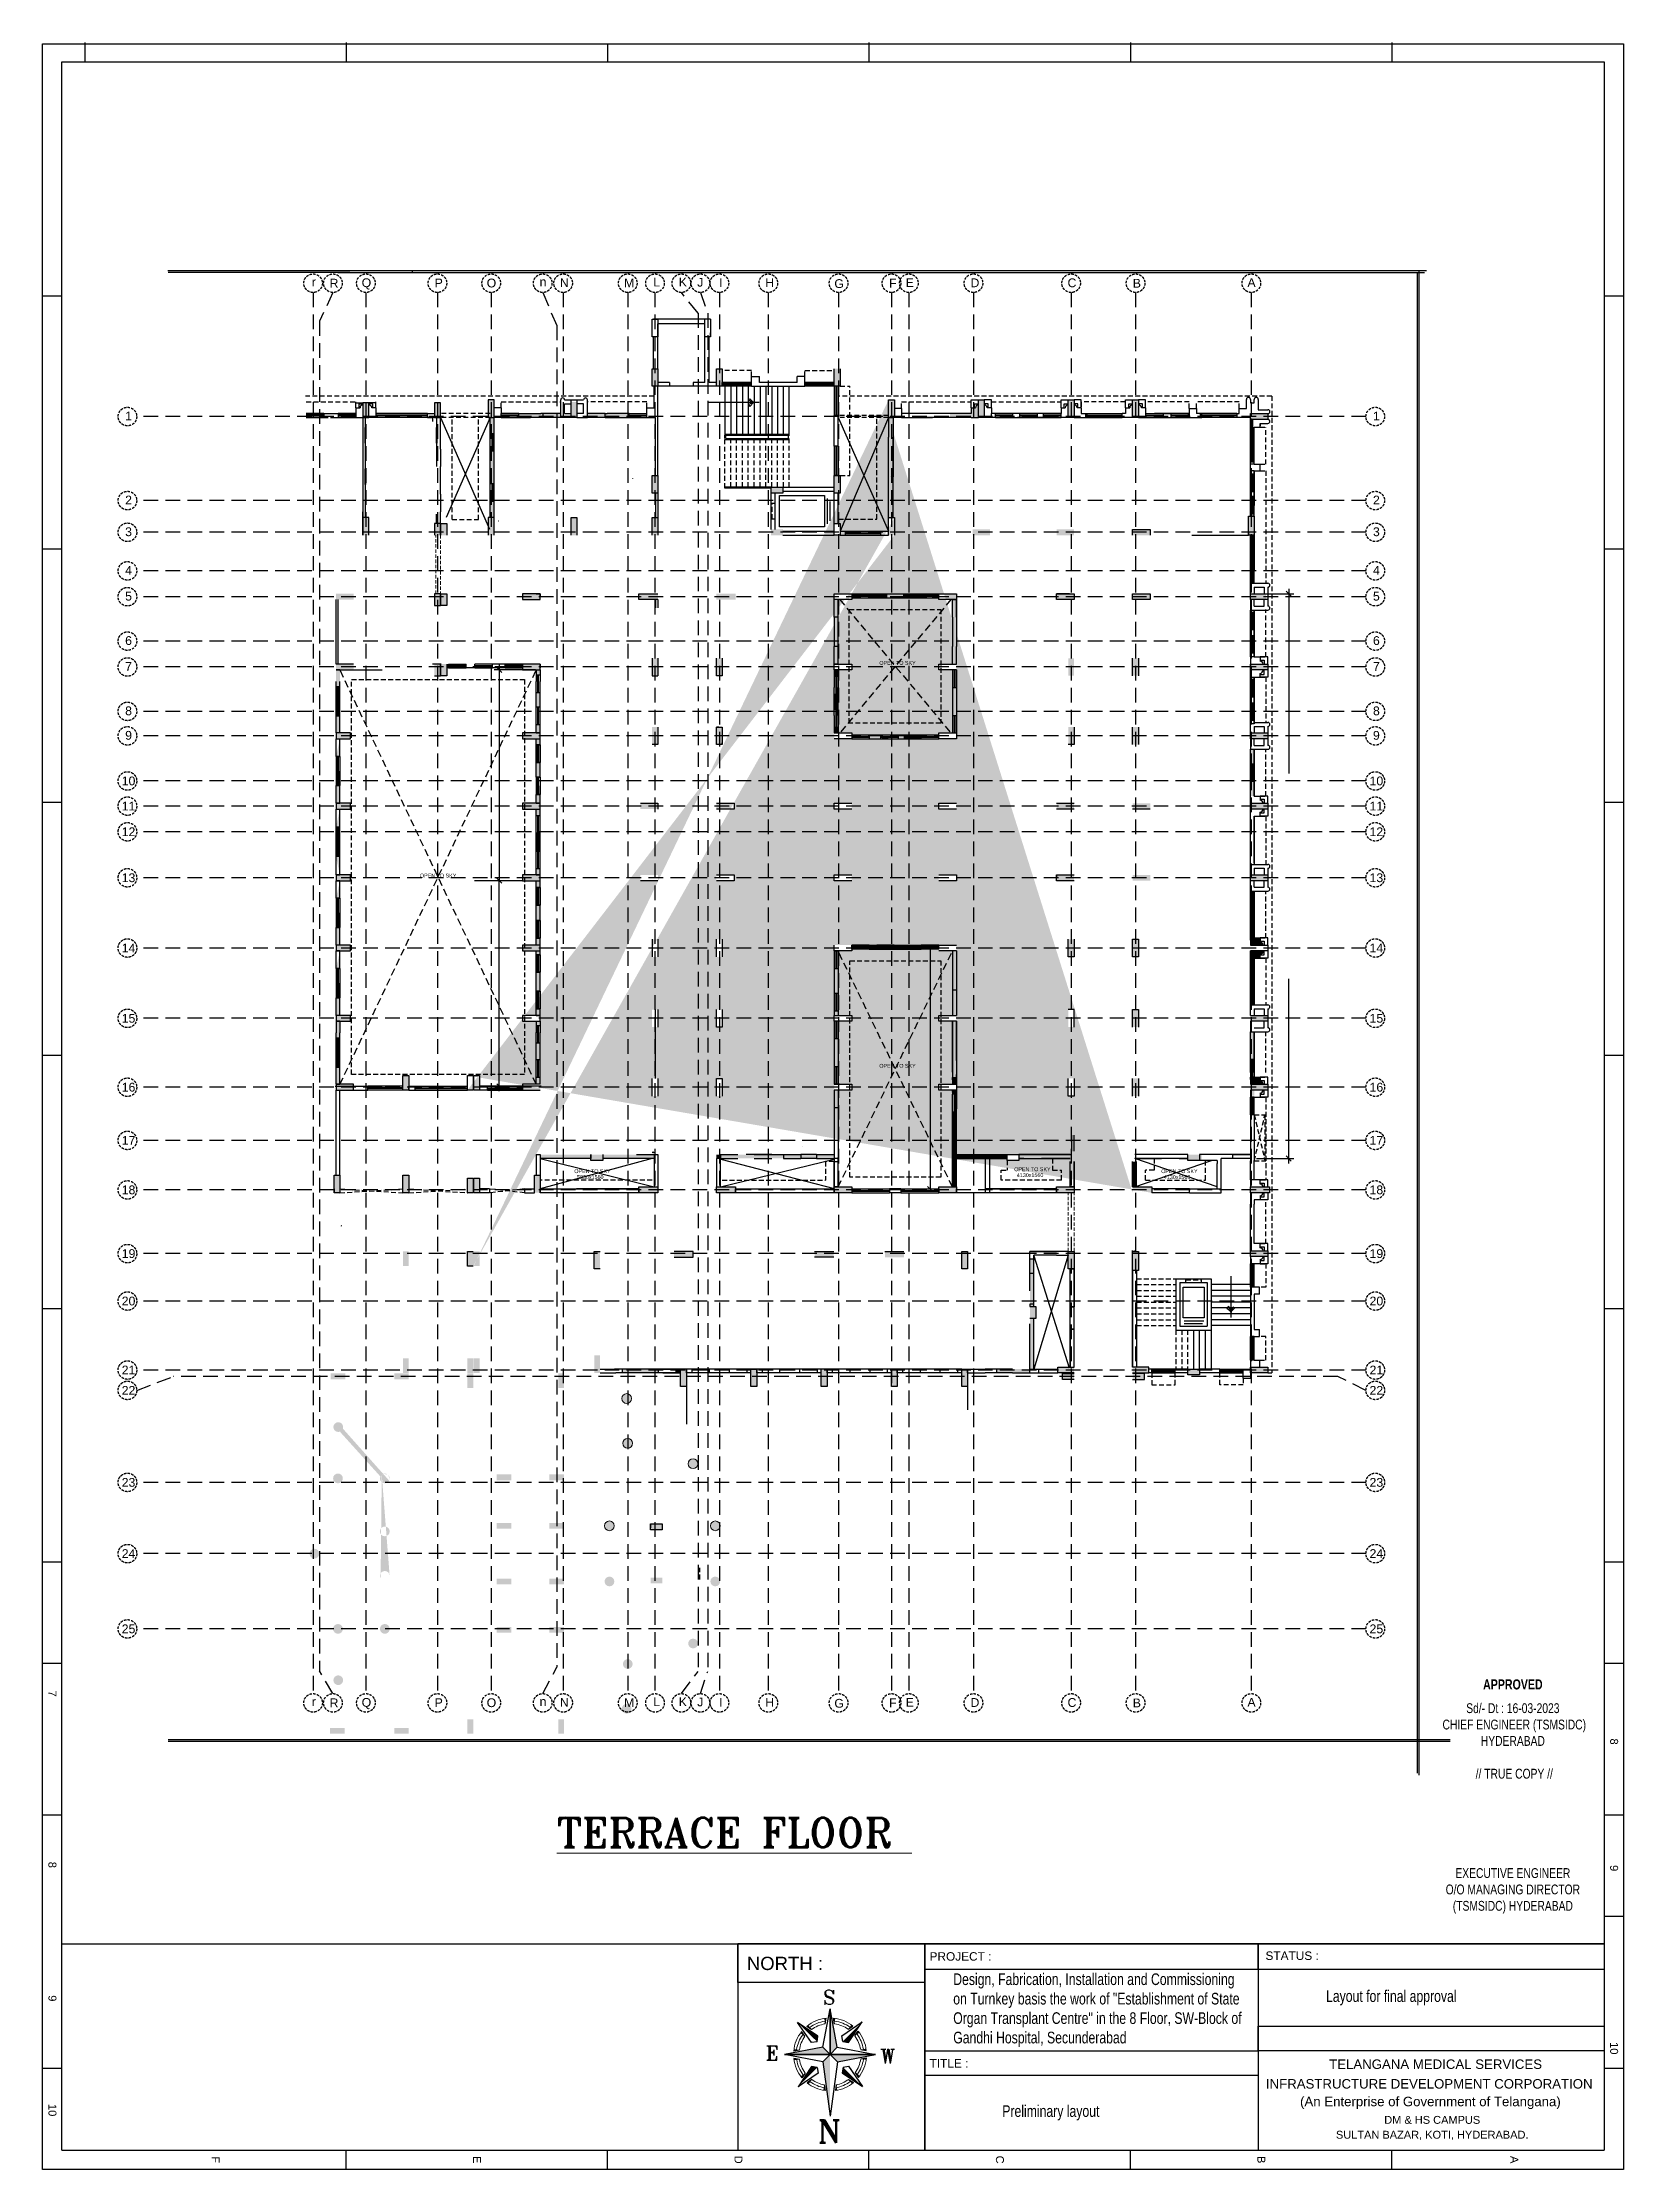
# Model space of a CAD drawing. Extents: x 11598203 to 12344885, y -3849975 to -3741011.
# Drawn here: x 12089890 to 12170877, y -3849975 to -3741011 of the extents above; entities that cross this region are included whole.
import ezdxf
from ezdxf.enums import TextEntityAlignment as Align

# ---------------------------------------------------------------- set-up
doc = ezdxf.new("R2010")
doc.units = 0
doc.header["$MEASUREMENT"] = 0
for name, pattern in [('DASHED', [0.75, 0.5, -0.25]), ('DASHED2', [0.375, 0.25, -0.125]), ('HIDDEN', [0.375, 0.25, -0.125])]:
    doc.linetypes.add(name, pattern=pattern)
doc.layers.get('0').update_dxf_attribs({"linetype": 'CONTINUOUS'})
for name, color, linetype in [('BEAM', 8, 'CONTINUOUS'), ('GRID LINES', 9, 'CONTINUOUS'), ('HATCH', 7, 'CONTINUOUS'), ('HS', 7, 'CONTINUOUS'), ('MEP_DRAIN_PIPE', 7, 'CONTINUOUS'), ('TEXT', 7, 'CONTINUOUS')]:
    doc.layers.add(name, color=color, linetype=linetype)
doc.layers.add('HVAC_ODU', color=232, linetype='CONTINUOUS', lineweight=0)
doc.layers.add('MEP_HVAC_ODU_1.5TR', color=5, linetype='CONTINUOUS', lineweight=0)
doc.styles.add('ARI', font='arial.ttf')
doc.styles.add('ARIAL', font='arial.ttf', dxfattribs={"width": 0.75})
doc.styles.add('ROMANS', font='arial.ttf')
doc.styles.add('ROMANT', font='romant.shx')
doc.styles.add('RT', font='romant.shx')
doc.styles.get("Standard").update_dxf_attribs({"font": 'arial.ttf'})
pattern_1 = [(45, (-11635483.24791, 3804328.85889), (-0.0883883476483, 0.0883883476483), [])]
pattern_2 = [(45, (-10893295.24791, 3610872.9636), (-0.0883883476483, 0.0883883476483), [])]

msp = doc.modelspace()

# ---------------------------------------------------------------- texts
at = {"color": 8, "lineweight": 20, "style": 'ROMANS', "width": 1}
for s, height, p in [('7', 407.8, (12090396.4, -3825600.4)), ('8', 407.8, (12170400.2, -3828053.6)), ('8', 407.8, (12090396.4, -3834370.8)), ('9', 407.8, (12170400.2, -3834538.9)), ('9', 407.8, (12090396.4, -3841207.8)), ('10', 407.84, (12170400.2, -3843765.7)), ('10', 407.84, (12090396.4, -3846935.2)), ('F', 407.8, (12098756.8, -3849472.4)), ('E', 407.8, (12112149.2, -3849472.4)), ('D', 407.8, (12125541.6, -3849472.4)), ('C', 407.8, (12138934, -3849472.4)), ('B', 407.8, (12152326.4, -3849472.4)), ('A', 407.8, (12165288.9, -3849472.4))]:
    msp.add_text(s, height=height, rotation=270, dxfattribs=at).set_placement(p, align=Align.MIDDLE)
at = {"color": 8, "lineweight": 20, "style": 'ROMANT'}
msp.add_text('%%UTERRACE FLOOR ', height=1500, dxfattribs=at).set_placement((12125331.1, -3833466.1), align=Align.CENTER)
at = {"color": 8, "lineweight": 20, "style": 'ARIAL'}
for s, height, p in [('NORTH :', 679.02, (12125970.7, -3839757.5)), ('PROJECT :', 434.37, (12135330.3, -3839278.5)), ('STATUS :', 434.37, (12152540, -3839241.3)), ('TITLE :', 434.37, (12135330.3, -3844757.3))]:
    msp.add_text(s, height=height, dxfattribs=at).set_placement(p)
at = {"color": 8, "linetype": 'Continuous', "lineweight": 20, "style": 'RT', "width": 1}
for s, p in [('S', (12129869.7, -3841529.5)), ('W', (12132804.4, -3844546.8))]:
    msp.add_text(s, height=737.5, dxfattribs=at).set_placement(p)
at = {"color": 8, "linetype": 'Continuous', "lineweight": 20, "style": 'RT'}
for s, height, p in [('E', 737.5, (12126938.1, -3844375.6)), ('N', 1163.3, (12129602.4, -3848616.3))]:
    msp.add_text(s, height=height, dxfattribs=at).set_placement(p)
at = {"color": 8, "lineweight": 20, "style": 'ARIAL', "width": 1}
for s, p in [('TELANGANA MEDICAL SERVICES', (12161252.8, -3844823.8)), ('INFRASTRUCTURE DEVELOPMENT CORPORATION', (12160928.5, -3845829.1)), ('(An Enterprise of Government of Telangana)', (12160987.4, -3846735.6))]:
    msp.add_text(s, height=484.563, dxfattribs=at).set_placement(p, align=Align.CENTER)
at = {"color": 8, "lineweight": 20, "style": 'ARI', "width": 1}
for s, p in [('DM & HS CAMPUS', (12161081.2, -3847636.1)), ('SULTAN BAZAR, KOTI, HYDERABAD.', (12161081.2, -3848397))]:
    msp.add_text(s, height=403.503, rotation=0.000049, dxfattribs=at).set_placement(p, align=Align.CENTER)
at = {"color": 6, "lineweight": 20, "insert": (12136543.1, -3839928.8), "char_height": 597.8169, "width": 14782.052, "attachment_point": 1, "rotation": 0.000049, "style": 'ARIAL'}
msp.add_mtext('Design, Fabrication, Installation and Commissioning on Turnkey basis the work of "Establishment of State Organ Transplant Centre" in the 8 Floor, SW-Block of Gandhi Hospital, Secunderabad', dxfattribs=at)
at = {"color": 6, "lineweight": 20, "char_height": 597.817, "attachment_point": 1, "rotation": 0.000049, "style": 'ARIAL'}
for s, insert in [('Layout for final approval', (12155641.6, -3840795)), ('Preliminary layout', (12139054.6, -3846685))]:
    msp.add_mtext(s, dxfattribs=dict(at, insert=insert))
at = {"layer": 'TEXT', "attachment_point": 2, "style": 'ARIAL'}
for s, insert, char_height, width in [('{\\fArial|b1|i0|c0|p34;APPROVED}', (12165211.6, -3824865.2), 518.4, 4033.569), ('EXECUTIVE ENGINEER\\PO/O MANAGING DIRECTOR (TSMSIDC) HYDERABAD', (12165211.6, -3834539), 503.334, 9336.403)]:
    msp.add_mtext(s, dxfattribs=dict(at, insert=insert, char_height=char_height, width=width))
at = {"layer": 'TEXT', "ltscale": 500, "insert": (12165211.6, -3826090.7), "char_height": 503.334, "width": 10183.912, "attachment_point": 2, "style": 'ARIAL'}
msp.add_mtext('Sd/- Dt : 16-03-2023\\P CHIEF ENGINEER (TSMSIDC) HYDERABAD\\P\\P // TRUE COPY //', dxfattribs=at)

# ---------------------------------------------------------------- blocks, each defined once
blk = doc.blocks.new('dflaljdfh')
at = {"layer": 'HATCH', "ltscale": 500}
h = blk.add_hatch(color=32, dxfattribs=at)
h.dxf.hatch_style = 1
h.paths.add_polyline_path([(-44310, 9830), (-44010, 9830), (-44010, 8930), (-44310, 8930)])
h.paths.add_polyline_path([(-6930, 5930), (-6630, 5930), (-6630, 4952), (-6930, 4952)])
h.paths.add_polyline_path([(-900, 5965), (0, 5965), (0, 5665), (-900, 5665)])
h.paths.add_polyline_path([(-31624, -10780), (-31024, -10780), (-31024, -11080), (-31624, -11080)])
h.paths.add_polyline_path([(-36805, -13310), (-36055, -13310), (-36055, -13610), (-36805, -13610)])
h.paths.add_polyline_path([(-26485, -100), (-26185, -100), (-26185, -1000), (-26485, -1000)])
h.paths.add_polyline_path([(-36355, -18035), (-36055, -18035), (-36055, -18785), (-36355, -18785)])
h.paths.add_polyline_path([(-4100, -100), (-3500, -100), (-3500, -400), (-4100, -400)])
h.paths.add_polyline_path([(-47740, 18020), (-46990, 18020), (-46990, 17720), (-47740, 17720)])
h.paths.add_polyline_path([(-47740, 14490), (-46840, 14490), (-46840, 14190), (-47740, 14190)])
h.paths.add_polyline_path([(-10758, 0), (-9930, 0), (-9930, -300), (-10758, -300)])
h.paths.add_polyline_path([(-36805, -7980), (-36055, -7980), (-36055, -8280), (-36805, -8280)])
h.paths.add_polyline_path([(-34515, 600), (-34215, 600), (-34215, -300), (-34515, -300)])
h.paths.add_polyline_path([(-40685, 450), (-40385, 450), (-40385, -300), (-40685, -300)])
h.paths.add_polyline_path([(-41010, -325), (-40710, -325), (-40710, -1075), (-41010, -1075)])
h.paths.add_polyline_path([(-47740, 28890), (-46990, 28890), (-46990, 28590), (-47740, 28590)])
h.paths.add_polyline_path([(-900, 28890), (0, 28890), (0, 28590), (-900, 28590)])
h.paths.add_polyline_path([(-47840, 9830), (-47540, 9830), (-47540, 8930), (-47840, 8930)])
h.paths.add_polyline_path([(-41010, 450), (-40710, 450), (-40710, -300), (-41010, -300)])
h.paths.add_polyline_path([(-1000, 42620), (-700, 42620), (-700, 43598), (-1000, 43598)])
h.paths.add_polyline_path([(-47740, 21620), (-46990, 21620), (-46990, 21320), (-47740, 21320)])
h.paths.add_polyline_path([(-19285, -100), (-18985, -100), (-18985, -1000), (-19285, -1000)])
h.paths.add_polyline_path([(-900, 48850), (0, 48850), (0, 48550), (-900, 48550)])
h.paths.add_polyline_path([(-900, 32490), (0, 32490), (0, 32190), (-900, 32190)])
h.paths.add_polyline_path([(-47740, 25220), (-46990, 25220), (-46990, 24920), (-47740, 24920)])
h.paths.add_polyline_path([(-15685, 5930), (-15385, 5930), (-15385, 5030), (-15685, 5030)])
h.paths.add_polyline_path([(-900, 25220), (0, 25220), (0, 24920), (-900, 24920)])
h.paths.add_polyline_path([(-39510, -13310), (-38760, -13310), (-38760, -13610), (-39510, -13610)])
h.paths.add_polyline_path([(-42695, 39620), (-42395, 39620), (-42395, 39020), (-42695, 39020)])
h.paths.add_polyline_path([(-47740, 39620), (-46840, 39620), (-46840, 39320), (-47740, 39320)])
h.paths.add_polyline_path([(-900, 39620), (-100, 39620), (-100, 39320), (-900, 39320)])
h.paths.add_polyline_path([(-4100, 10890), (-3401, 10890), (-3401, 10590), (-4100, 10590)])
h.paths.add_polyline_path([(-31624, -8030), (-31024, -8030), (-31024, -8330), (-31624, -8330)])
h.paths.add_polyline_path([(-44760, -18485), (-44010, -18485), (-44010, -18785), (-44760, -18785)])
h.paths.add_polyline_path([(-6930, 0), (-6102, 0), (-6102, -300), (-6930, -300)])
h.paths.add_polyline_path([(-900, 18020), (0, 18020), (0, 17720), (-900, 17720)])
h.paths.add_polyline_path([(-48040, -18485), (-47290, -18485), (-47290, -18785), (-48040, -18785)])
h.paths.add_polyline_path([(-42695, 43220), (-42395, 43220), (-42395, 42620), (-42695, 42620)])
h.paths.add_polyline_path([(-39510, -10830), (-38760, -10830), (-38760, -11130), (-39510, -11130)])
h.paths.add_polyline_path([(-42370, 43220), (-42070, 43220), (-42070, 42620), (-42370, 42620)])
h.paths.add_polyline_path([(-39510, -7980), (-38760, -7980), (-38760, -8280), (-39510, -8280)])
h.paths.add_polyline_path([(-46360, 43520), (-46060, 43520), (-46060, 42620), (-46360, 42620)])
h.paths.add_polyline_path([(-900, 0), (0, 0), (0, -300), (-900, -300)])
h.paths.add_polyline_path([(-28250, 51150), (-27950, 51150), (-27950, 50250), (-28250, 50250)])
h.paths.add_polyline_path([(-22220, 51150), (-21920, 51150), (-21920, 50250), (-22220, 50250)])
h.paths.add_polyline_path([(-44310, 450), (-44010, 450), (-44010, -300), (-44310, -300)])
h.paths.add_polyline_path([(-42370, 39620), (-42070, 39620), (-42070, 39020), (-42370, 39020)])
h.paths.add_polyline_path([(-31550, 51150), (-31250, 51150), (-31250, 50250), (-31550, 50250)])
h.paths.add_polyline_path([(-46360, 49400), (-46060, 49400), (-46060, 48650), (-46360, 48650)])
h.paths.add_polyline_path([(-42695, 36020), (-42395, 36020), (-42395, 35420), (-42695, 35420)])
h.paths.add_polyline_path([(-42370, 35420), (-42070, 35420), (-42070, 36020), (-42370, 36020)])
h.paths.add_polyline_path([(-44310, 14940), (-44010, 14940), (-44010, 14190), (-44310, 14190)])
h.paths.add_polyline_path([(-42695, 49400), (-42395, 49400), (-42395, 48650), (-42695, 48650)])
h.paths.add_polyline_path([(-44760, -325), (-44010, -325), (-44010, -625), (-44760, -625)])
h.paths.add_polyline_path([(-15685, -100), (-15385, -100), (-15385, -1000), (-15685, -1000)])
h.paths.add_polyline_path([(-39510, -5500), (-38760, -5500), (-38760, -5800), (-39510, -5800)])
h.paths.add_polyline_path([(-44310, 5930), (-44010, 5930), (-44010, 5180), (-44310, 5180)])
h.paths.add_polyline_path([(-36355, -325), (-36055, -325), (-36055, -1075), (-36355, -1075)])
h.paths.add_polyline_path([(-22885, -100), (-22585, -100), (-22585, -1000), (-22885, -1000)])
h.paths.add_polyline_path([(-900, 36020), (0, 36020), (0, 35720), (-900, 35720)])
h.paths.add_polyline_path([(-47740, 32490), (-46990, 32490), (-46990, 32190), (-47740, 32190)])
h.paths.add_polyline_path([(-6930, -325), (-6330, -325), (-6330, -625), (-6930, -625)])
h.paths.add_polyline_path([(-41010, -18035), (-40710, -18035), (-40710, -18785), (-41010, -18785)])
h.paths.add_polyline_path([(-36805, -5500), (-36055, -5500), (-36055, -5800), (-36805, -5800)])
h.paths.add_polyline_path([(-48015, -325), (-47265, -325), (-47265, -625), (-48015, -625)])
h.paths.add_polyline_path([(-10530, -325), (-9930, -325), (-9930, -625), (-10530, -625)])
h.paths.add_polyline_path([(-46840, 36020), (-47740, 36020), (-47740, 35720), (-46840, 35720)])
h.paths.add_polyline_path([(-34515, 5930), (-34215, 5930), (-34215, 5030), (-34515, 5030)])
h.paths.add_polyline_path([(-30085, -100), (-29785, -100), (-29785, -1000), (-30085, -1000)])
h.paths.add_polyline_path([(-36805, -10830), (-36055, -10830), (-36055, -11130), (-36805, -11130)])
h.paths.add_polyline_path([(-10230, 5930), (-9930, 5930), (-9930, 5030), (-10230, 5030)])
h.paths.add_polyline_path([(-900, 14490), (0, 14490), (0, 14190), (-900, 14190)])
h.paths.add_polyline_path([(-900, 9230), (78, 9230), (78, 8930), (-900, 8930)])
h.paths.add_polyline_path([(-39940, 49550), (-39640, 49550), (-39640, 48650), (-39940, 48650)])
edge = h.paths.add_edge_path()
edge.add_line((-19435, 49550), (-19435, 48650))
edge.add_line((-6930, 8930), (-5952, 8930))
edge.add_line((-41010, 14940), (-41010, 14190))
edge.add_line((-19135, 42620), (-19135, 43520))
edge.add_line((-40710, 5180), (-40710, 5930))
edge.add_line((-40685, 5930), (-40685, 5180))
h.paths.add_polyline_path([(-22220, 9230), (-21320, 9230), (-21320, 8930), (-22220, 8930)])
h.paths.add_polyline_path([(-37580, 9830), (-37280, 9830), (-37280, 8930), (-37580, 8930)])
h.paths.add_polyline_path([(-40685, 9680), (-40385, 9680), (-40385, 8930), (-40685, 8930)])
h.paths.add_polyline_path([(-40685, 5930), (-40385, 5930), (-40385, 5180), (-40685, 5180)])
h.paths.add_polyline_path([(-32228, 9230), (-31250, 9230), (-31250, 8930), (-32228, 8930)])
h.paths.add_polyline_path([(-30424, 5930), (-29446, 5930), (-29446, 5630), (-30424, 5630)])
h.paths.add_polyline_path([(-16860, 9230), (-15960, 9230), (-15960, 8930), (-16860, 8930)])
h.paths.add_polyline_path([(-28250, 9230), (-27272, 9230), (-27272, 8930), (-28250, 8930)])
h.paths.add_polyline_path([(-10830, 9230), (-9930, 9230), (-9930, 8930), (-10830, 8930)])
h.paths.add_polyline_path([(-41010, 9680), (-40710, 9680), (-40710, 8930), (-41010, 8930)])
h.paths.add_polyline_path([(-41010, 5930), (-40710, 5930), (-40710, 5180), (-41010, 5180)])
h.paths.add_polyline_path([(-16860, 36020), (-15960, 36020), (-15960, 35720), (-16860, 35720)], flags=16)
h.paths.add_polyline_path([(-22220, 43220), (-21920, 43220), (-21920, 42620), (-22220, 42620)], flags=16)
h.paths.add_polyline_path([(-22220, 28890), (-21320, 28890), (-21320, 28590), (-22220, 28590)], flags=16)
h.paths.add_polyline_path([(-25450, 45080), (-24850, 45080), (-24850, 44780), (-25450, 44780)], flags=16)
h.paths.add_polyline_path([(-25450, 42920), (-24850, 42920), (-24850, 42620), (-25450, 42620)], flags=16)
h.paths.add_polyline_path([(-16860, 14490), (-15960, 14490), (-15960, 14190), (-16860, 14190)], flags=16)
h.paths.add_polyline_path([(-41010, 14940), (-40710, 14940), (-40710, 14190), (-41010, 14190)], flags=16)
h.paths.add_polyline_path([(-31250, 24920), (-32150, 24920), (-32150, 25220), (-31250, 25220)], flags=16)
h.paths.add_polyline_path([(-38180, 18020), (-37280, 18020), (-37280, 17720), (-38180, 17720)], flags=16)
h.paths.add_polyline_path([(-31550, 14790), (-31250, 14790), (-31250, 13890), (-31550, 13890)], flags=16)
h.paths.add_polyline_path([(-38180, 14490), (-37280, 14490), (-37280, 14190), (-38180, 14190)], flags=16)
h.paths.add_polyline_path([(-22220, 18020), (-21320, 18020), (-21320, 17720), (-22220, 17720)], flags=16)
h.paths.add_polyline_path([(-40685, 14940), (-40385, 14940), (-40385, 14190), (-40685, 14190)], flags=16)
h.paths.add_polyline_path([(-38180, 21620), (-37280, 21620), (-37280, 21320), (-38180, 21320)], flags=16)
h.paths.add_polyline_path([(-16860, 32490), (-15960, 32490), (-15960, 32190), (-16860, 32190)], flags=16)
h.paths.add_polyline_path([(-16860, 21620), (-15960, 21620), (-15960, 21320), (-16860, 21320)], flags=16)
h.paths.add_polyline_path([(-16860, 25220), (-15960, 25220), (-15960, 24920), (-16860, 24920)], flags=16)
h.paths.add_polyline_path([(-13360, 10890), (-12760, 10890), (-12760, 10590), (-13360, 10590)], flags=16)
h.paths.add_polyline_path([(-6930, 28890), (-6030, 28890), (-6030, 28590), (-6930, 28590)], flags=16)
h.paths.add_polyline_path([(-10830, 28890), (-9930, 28890), (-9930, 28590), (-10830, 28590)], flags=16)
h.paths.add_polyline_path([(-28250, 21920), (-27950, 21920), (-27950, 21020), (-28250, 21020)], flags=16)
h.paths.add_polyline_path([(-22220, 21620), (-21320, 21620), (-21320, 21320), (-22220, 21320)], flags=16)
h.paths.add_polyline_path([(-6930, 9230), (-5952, 9230), (-5952, 8930), (-6930, 8930)], flags=16)
h.paths.add_polyline_path([(-31550, 21920), (-31250, 21920), (-31250, 21020), (-31550, 21020)], flags=16)
h.paths.add_polyline_path([(-10230, 21920), (-9930, 21920), (-9930, 21020), (-10230, 21020)], flags=16)
h.paths.add_polyline_path([(-28250, 28890), (-27350, 28890), (-27350, 28590), (-28250, 28590)], flags=16)
h.paths.add_polyline_path([(-15132, 42920), (-14232, 42920), (-14232, 42620), (-15132, 42620)], flags=16)
h.paths.add_polyline_path([(-10830, 42920), (-9930, 42920), (-9930, 42620), (-10830, 42620)], flags=16)
h.paths.add_polyline_path([(-6930, 42920), (-6030, 42920), (-6030, 42620), (-6930, 42620)], flags=16)
h.paths.add_polyline_path([(-22220, 25220), (-21320, 25220), (-21320, 24920), (-22220, 24920)], flags=16)
h.paths.add_polyline_path([(-28250, 25220), (-27350, 25220), (-27350, 24920), (-28250, 24920)], flags=16)
h.paths.add_polyline_path([(-34680, 10890), (-34080, 10890), (-34080, 10590), (-34680, 10590)], flags=16)
h.paths.add_polyline_path([(-22220, 36020), (-21320, 36020), (-21320, 35720), (-22220, 35720)], flags=16)
h.paths.add_polyline_path([(-38180, 25220), (-37280, 25220), (-37280, 24920), (-38180, 24920)], flags=16)
h.paths.add_polyline_path([(-6930, 25220), (-6030, 25220), (-6030, 24920), (-6930, 24920)], flags=16)
h.paths.add_polyline_path([(-10830, 25220), (-9930, 25220), (-9930, 24920), (-10830, 24920)], flags=16)
h.paths.add_polyline_path([(-6930, 21920), (-6630, 21920), (-6630, 21020), (-6930, 21020)], flags=16)
h.paths.add_polyline_path([(-28250, 18320), (-27950, 18320), (-27950, 17420), (-28250, 17420)], flags=16)
h.paths.add_polyline_path([(-6930, 14790), (-6630, 14790), (-6630, 13890), (-6930, 13890)], flags=16)
h.paths.add_polyline_path([(-22220, 32490), (-21320, 32490), (-21320, 32190), (-22220, 32190)], flags=16)
h.paths.add_polyline_path([(-10230, 32790), (-9930, 32790), (-9930, 31890), (-10230, 31890)], flags=16)
h.paths.add_polyline_path([(-6930, 32790), (-6630, 32790), (-6630, 31890), (-6930, 31890)], flags=16)
h.paths.add_polyline_path([(-32150, 28890), (-31250, 28890), (-31250, 28590), (-32150, 28590)], flags=16)
h.paths.add_polyline_path([(-16860, 28890), (-15960, 28890), (-15960, 28588), (-16860, 28588)], flags=16)
h.paths.add_polyline_path([(-38180, 28890), (-37280, 28890), (-37280, 28590), (-38180, 28590)], flags=16)
h.paths.add_polyline_path([(-23224, 5930), (-22246, 5930), (-22246, 5630), (-23224, 5630)], flags=16)
h.paths.add_polyline_path([(-31550, 18320), (-31250, 18320), (-31250, 17420), (-31550, 17420)], flags=16)
h.paths.add_polyline_path([(-35695, 48650), (-35395, 48650), (-35395, 49450), (-35695, 49450)], flags=16)
h.paths.add_polyline_path([(-6930, 36320), (-6630, 36320), (-6630, 35420), (-6930, 35420)], flags=16)
h.paths.add_polyline_path([(-31550, 45680), (-31250, 45680), (-31250, 44780), (-31550, 44780)], flags=16)
h.paths.add_polyline_path([(-16860, 39620), (-15960, 39620), (-15960, 39320), (-16860, 39320)], flags=16)
h.paths.add_polyline_path([(-22220, 45680), (-21920, 45680), (-21920, 44780), (-22220, 44780)], flags=16)
h.paths.add_polyline_path([(-35695, 43520), (-35395, 43520), (-35395, 42620), (-35695, 42620)], flags=16)
h.paths.add_polyline_path([(-19435, 43520), (-19135, 43520), (-19135, 42620), (-19435, 42620)], flags=16)
h.paths.add_polyline_path([(-38180, 39620), (-37280, 39620), (-37280, 39320), (-38180, 39320)], flags=16)
h.paths.add_polyline_path([(-28250, 39620), (-27272, 39620), (-27272, 39320), (-28250, 39320)], flags=16)
h.paths.add_polyline_path([(-39940, 43520), (-39640, 43520), (-39640, 42620), (-39940, 42620)], flags=16)
h.paths.add_polyline_path([(-10230, 49550), (-9930, 49550), (-9930, 48650), (-10230, 48650)], flags=16)
h.paths.add_polyline_path([(-31550, 43520), (-31250, 43520), (-31250, 42620), (-31550, 42620)], flags=16)
h.paths.add_polyline_path([(-14832, 49550), (-14533, 49550), (-14533, 48650), (-14832, 48650)], flags=16)
h.paths.add_polyline_path([(-6930, 39620), (-6030, 39620), (-6030, 39320), (-6930, 39320)], flags=16)
h.paths.add_polyline_path([(-31550, 32790), (-31250, 32790), (-31250, 31890), (-31550, 31890)], flags=16)
h.paths.add_polyline_path([(-38180, 36020), (-37280, 36020), (-37280, 35720), (-38180, 35720)], flags=16)
h.paths.add_polyline_path([(-19435, 49550), (-19135, 49550), (-19135, 48650), (-19435, 48650)], flags=16)
h.paths.add_polyline_path([(-10830, 39620), (-9930, 39620), (-9930, 39320), (-10830, 39320)], flags=16)
h.paths.add_polyline_path([(-6930, 49550), (-6630, 49550), (-6630, 48650), (-6930, 48650)], flags=16)
h.paths.add_polyline_path([(-19624, 5930), (-18646, 5930), (-18646, 5630), (-19624, 5630)], flags=16)
h.paths.add_polyline_path([(-22220, 39620), (-21320, 39620), (-21320, 39320), (-22220, 39320)], flags=16)
h.paths.add_polyline_path([(-22220, 14490), (-21320, 14490), (-21320, 14190), (-22220, 14190)], flags=16)
h.paths.add_polyline_path([(-28250, 36320), (-27950, 36320), (-27950, 35420), (-28250, 35420)], flags=16)
h.paths.add_polyline_path([(-16860, 18020), (-15960, 18020), (-15960, 17720), (-16860, 17720)], flags=16)
h.paths.add_polyline_path([(-31550, 35420), (-31250, 35420), (-31250, 36318), (-31550, 36318)], flags=16)
h.paths.add_polyline_path([(-10230, 18320), (-9930, 18320), (-9930, 17420), (-10230, 17420)], flags=16)
h.paths.add_polyline_path([(-28250, 14790), (-27950, 14790), (-27950, 13890), (-28250, 13890)], flags=16)
h.paths.add_polyline_path([(-6930, 18320), (-6630, 18320), (-6630, 17420), (-6930, 17420)], flags=16)
h.paths.add_polyline_path([(-32228, 39620), (-31250, 39620), (-31250, 39320), (-32228, 39320)], flags=16)
h.paths.add_polyline_path([(-10230, 14790), (-9930, 14790), (-9930, 13890), (-10230, 13890)], flags=16)
h.paths.add_polyline_path([(-28250, 32790), (-27950, 32790), (-27950, 31890), (-28250, 31890)], flags=16)
h.paths.add_polyline_path([(-38180, 32490), (-37280, 32490), (-37280, 32190), (-38180, 32190)], flags=16)
h.paths.add_polyline_path([(-10230, 36320), (-9930, 36320), (-9930, 35420), (-10230, 35420)], flags=16)
h = blk.add_hatch(color=32, dxfattribs=at)
h.dxf.hatch_style = 1
edge = h.paths.add_edge_path()
edge.add_line((-47492, -3282), (-47459, -3258))
edge.add_line((-47426, -3223), (-47401, -3182))
edge.add_line((-47459, -3258), (-47426, -3223))
edge.add_line((-47401, -3182), (-47388, -3151))
edge.add_line((-45017, -5813), (-44992, -5732))
edge.add_line((-45063, -5524), (-45102, -5491))
edge.add_line((-45346, -5474), (-45397, -5505))
edge.add_arc((-45240, -10695), 250, -149.35478, 12.90009, ccw=False)
edge.add_line((-45397, -5505), (-45439, -5549))
edge.add_line((-45439, -5549), (-45469, -5600))
edge.add_line((-47542, -3307), (-47492, -3282))
edge = h.paths.add_edge_path()
edge.add_arc((-32851, -1608), 250, 0, 360)
edge = h.paths.add_edge_path()
edge.add_arc((-29448, -4951), 250, 0, 360)
edge = h.paths.add_edge_path()
edge.add_arc((-28312, -10980), 250, 0, 360)
edge = h.paths.add_edge_path()
edge.add_arc((-32795, -3901), 250, 0, 360)
edge = h.paths.add_edge_path()
edge.add_arc((-47625, -16039), 250, 0, 360)
edge = h.paths.add_edge_path()
edge.add_arc((-32795, -15209), 250, 0, 360)
edge = h.paths.add_edge_path()
edge.add_arc((-47625, -3071), 250, 0, 360)
edge = h.paths.add_edge_path()
edge.add_arc((-47640, -5700), 250, 0, 360)
edge = h.paths.add_edge_path()
edge.add_arc((-45240, -13410), 250, 0, 360)
edge = h.paths.add_edge_path()
edge.add_arc((-32851, -17502), 250, 0, 360)
edge = h.paths.add_edge_path()
edge.add_arc((-33733, -8130), 250, 0, 360)
edge = h.paths.add_edge_path()
edge.add_arc((-48845, -9555), 250, 0, 360)
edge = h.paths.add_edge_path()
edge.add_arc((-29448, -14159), 250, 0, 360)
edge = h.paths.add_edge_path()
edge.add_arc((-33733, -10980), 250, 0, 360)
edge = h.paths.add_edge_path()
edge.add_arc((-47640, -13410), 250, 0, 360)
edge = h.paths.add_edge_path()
edge.add_arc((-28312, -8130), 250, 0, 360)
h.paths.add_polyline_path([(-12190, 3100), (-11890, 3100), (-11890, 2500), (-12190, 2500)])
edge = h.paths.add_edge_path(flags=16)
edge.add_arc((-45240, -5700), 250, 0, 360)
edge = h.paths.add_edge_path(flags=16)
edge.add_arc((-45240, -10695), 250, 0, 360)
edge = h.paths.add_edge_path(flags=16)
edge.add_arc((-45240, -8415), 250, 0, 360)
at = {"layer": 'HS', "lineweight": -3, "ltscale": 500}
h = blk.add_hatch(dxfattribs=at)
h.set_pattern_fill('ANSI31', color=8)
h.set_pattern_definition(pattern_2)
h.paths.add_polyline_path([(-14832, 49300, 0.4142136), (-14982, 49150), (-15197, 49150), (-15197, 48850), (-16293, 48850), (-16293, 48650), (-15197, 48650), (-14832, 48650)])
h = blk.add_hatch(color=8, dxfattribs=at)
h.dxf.hatch_style = 1
h.paths.add_polyline_path([(-39640, 48650), (-39840, 48650), (-39840, 47818), (-39640, 47818)])
h.paths.add_polyline_path([(-39640, 46918), (-39840, 46918), (-39840, 46135), (-39840, 46085), (-39640, 46085)])
h.paths.add_polyline_path([(-39640, 46085), (-39840, 46085), (-39840, 45253), (-39640, 45253)])
h.paths.add_polyline_path([(-39640, 44353), (-39840, 44353), (-39840, 43830), (-39840, 43520), (-39640, 43520)])
h = blk.add_hatch(color=8, dxfattribs=at)
h.dxf.hatch_style = 1
h.paths.add_polyline_path([(-36230, 48850), (-37245, 48850), (-38375, 48850), (-38375, 48650), (-37775, 48650), (-36230, 48650)])
h.paths.add_polyline_path([(-32715, 48850), (-33845, 48850), (-34860, 48850), (-34860, 48650), (-32715, 48650)])
h = blk.add_hatch(dxfattribs=at)
h.set_pattern_fill('ANSI31', color=8)
h.set_pattern_definition(pattern_2)
h.paths.add_polyline_path([(-19205, 46380), (-19435, 46380), (-19435, 45610), (-19205, 45610)])
h.paths.add_polyline_path([(-19205, 48650), (-19435, 48650), (-19435, 46684), (-19205, 46684)])
h = blk.add_hatch(dxfattribs=at)
h.set_pattern_fill('ANSI31', color=8)
h.set_pattern_definition(pattern_2)
h.paths.add_polyline_path([(-9330, 48650), (-9263, 48650), (-9263, 48850), (-9330, 48850)])
h = blk.add_hatch(dxfattribs=at)
h.set_pattern_fill('ANSI31', color=8)
h.set_pattern_definition(pattern_2)
h.paths.add_polyline_path([(-3386, 48650), (-3386, 48850), (-3465, 48850), (-3465, 48650)])
h = blk.add_hatch(dxfattribs=at)
h.set_pattern_fill('ANSI31', color=8)
h.set_pattern_definition(pattern_2)
h.paths.add_polyline_path([(-19435, 43466), (-19435, 46684), (-19205, 46684), (-19205, 43466)])
h = blk.add_hatch(dxfattribs=at)
h.set_pattern_fill('ANSI31', color=8)
h.set_pattern_definition(pattern_1)
h.paths.add_polyline_path([(-820, 41261), (-780, 41261), (-700, 41261), (-700, 41720), (-900, 41720), (-900, 41261)])
h = blk.add_hatch(dxfattribs=at)
h.set_pattern_fill('ANSI31', color=8)
h.set_pattern_definition([(45, (-10893295.24791, 3610295.9636), (-0.0883883476483, 0.0883883476483), [])])
h.paths.add_polyline_path([(-900, 40155), (-700, 40155), (-700, 40361), (-900, 40361)])
h = blk.add_hatch(color=8, dxfattribs=at)
h.dxf.hatch_style = 1
h.paths.add_polyline_path([(-22020, 36920), (-22220, 36920), (-22220, 36020), (-22020, 36020)])
h.paths.add_polyline_path([(-22020, 39320), (-22220, 39320), (-22220, 38420), (-22020, 38420)])
h = blk.add_hatch(color=8, dxfattribs=at)
h.dxf.hatch_style = 1
h.paths.add_polyline_path([(-21320, 39620), (-21320, 39420), (-21020, 39420), (-21020, 39620)])
h = blk.add_hatch(color=8, dxfattribs=at)
h.dxf.hatch_style = 1
h.paths.add_polyline_path([(-20120, 39620), (-20120, 39420), (-19520, 39420), (-19520, 39620)])
h = blk.add_hatch(color=8, dxfattribs=at)
h.dxf.hatch_style = 1
h.paths.add_polyline_path([(-18060, 39620), (-18660, 39620), (-18660, 39420), (-18060, 39420)])
h = blk.add_hatch(color=8, dxfattribs=at)
h.dxf.hatch_style = 1
h.paths.add_polyline_path([(-17160, 39620), (-16860, 39620), (-16860, 39420), (-17160, 39420)])
h = blk.add_hatch(color=8, dxfattribs=at)
h.dxf.hatch_style = 1
h.paths.add_polyline_path([(-15960, 39320), (-16160, 39320), (-16160, 38420), (-15960, 38420)])
h.paths.add_polyline_path([(-15960, 36920), (-16160, 36920), (-16160, 36020), (-15960, 36020)])
h = blk.add_hatch(color=8, dxfattribs=at)
h.dxf.hatch_style = 1
h.paths.add_polyline_path([(-22220, 36920), (-22020, 36920), (-22020, 38420), (-22220, 38420)])
h = blk.add_hatch(color=8, dxfattribs=at)
h.dxf.hatch_style = 1
h.paths.add_polyline_path([(-16160, 36920), (-15960, 36920), (-15960, 38420), (-15960, 38420), (-16160, 38420), (-16160, 36920)])
h = blk.add_hatch(color=8, dxfattribs=at)
h.dxf.hatch_style = 1
h.paths.add_polyline_path([(-47540, 33355), (-47740, 33355), (-47740, 32490), (-47540, 32490)])
h.paths.add_polyline_path([(-47540, 35720), (-47740, 35720), (-47740, 35120), (-47740, 34855), (-47540, 34855), (-47540, 35120)])
h = blk.add_hatch(color=8, dxfattribs=at)
h.dxf.hatch_style = 1
h.paths.add_polyline_path([(-37480, 30229), (-37280, 30229), (-37280, 30981), (-37480, 30981)])
h.paths.add_polyline_path([(-37280, 33806), (-37280, 34548), (-37480, 34548), (-37480, 33806)])
h.paths.add_polyline_path([(-37480, 28890), (-37480, 29329), (-37280, 29329), (-37280, 28890)])
h.paths.add_polyline_path([(-37480, 32490), (-37480, 32906), (-37280, 32906), (-37280, 32490)])
h.paths.add_polyline_path([(-37480, 32190), (-37480, 31881), (-37280, 31881), (-37280, 32190)])
h.paths.add_polyline_path([(-37480, 35720), (-37480, 35448), (-37280, 35448), (-37280, 35720)])
h = blk.add_hatch(color=8, dxfattribs=at)
h.dxf.hatch_style = 1
h.paths.add_polyline_path([(-22220, 35720), (-22220, 35375), (-22020, 35375), (-22020, 35720)])
h = blk.add_hatch(color=8, dxfattribs=at)
h.dxf.hatch_style = 1
h.paths.add_polyline_path([(-22020, 34475), (-22220, 34475), (-22220, 33690), (-22020, 33690)])
h = blk.add_hatch(color=8, dxfattribs=at)
h.dxf.hatch_style = 1
h.paths.add_polyline_path([(-22220, 32490), (-22020, 32490), (-22020, 32790), (-22220, 32790)])
h = blk.add_hatch(color=8, dxfattribs=at)
h.dxf.hatch_style = 1
h.paths.add_polyline_path([(-47740, 31290), (-47540, 32190), (-47540, 31290), (-47740, 31290)])
h.paths.add_polyline_path([(-47740, 28890), (-47740, 29790), (-47540, 29790), (-47540, 28890)])
h = blk.add_hatch(color=8, dxfattribs=at)
h.dxf.hatch_style = 1
h.paths.add_polyline_path([(-20420, 32190), (-19845, 32190), (-19845, 32390), (-20420, 32390), (-20420, 32190)])
h.paths.add_polyline_path([(-18945, 32190), (-18660, 32190), (-18660, 32390), (-18945, 32390), (-18945, 32190)])
h = blk.add_hatch(color=8, dxfattribs=at)
h.dxf.hatch_style = 1
h.paths.add_polyline_path([(-17760, 32390), (-18660, 32390), (-18660, 32190), (-17760, 32190)])
h = blk.add_hatch(dxfattribs=at)
h.set_pattern_fill('ANSI31', color=8)
h.set_pattern_definition(pattern_2)
h.paths.add_polyline_path([(-900, 29255), (-900, 30005), (-700, 30005), (-700, 29255)])
h.paths.add_polyline_path([(-700, 30905), (-700, 31655), (-900, 31655), (-900, 30905)])
h = blk.add_hatch(dxfattribs=at)
h.set_pattern_fill('ANSI31', color=8)
h.set_pattern_definition(pattern_1)
h.paths.add_polyline_path([(-900, 30005), (-700, 30005), (-700, 30905), (-900, 30905)])
h = blk.add_hatch(color=8, dxfattribs=at)
h.dxf.hatch_style = 1
h.paths.add_polyline_path([(-47740, 26120), (-47540, 25220), (-47540, 26155), (-47740, 26155)])
h.paths.add_polyline_path([(-47740, 27655), (-47740, 27690), (-47540, 28590), (-47540, 27690), (-47540, 27655)])
h = blk.add_hatch(color=8, dxfattribs=at)
h.dxf.hatch_style = 1
h.paths.add_polyline_path([(-37280, 28250), (-37280, 28590), (-37480, 28590), (-37480, 28250)])
h.paths.add_polyline_path([(-37480, 25220), (-37480, 25520), (-37280, 25520), (-37280, 25220)])
h = blk.add_hatch(color=8, dxfattribs=at)
h.dxf.hatch_style = 1
h.paths.add_polyline_path([(-37280, 26420), (-37280, 27350), (-37480, 27350), (-37480, 26420)])
h = blk.add_hatch(color=8, dxfattribs=at)
h.dxf.hatch_style = 1
h.paths.add_polyline_path([(-47740, 24020), (-47540, 24920), (-47540, 24020), (-47740, 24020)])
h.paths.add_polyline_path([(-47740, 21620), (-47740, 22520), (-47540, 22520), (-47540, 21620)])
h = blk.add_hatch(color=8, dxfattribs=at)
h.dxf.hatch_style = 1
h.paths.add_polyline_path([(-37280, 22878), (-37280, 23675), (-37480, 23675), (-37480, 22878), (-37280, 22878)])
h.paths.add_polyline_path([(-37280, 21620), (-37280, 21978), (-37480, 21978), (-37480, 21620)])
h.paths.add_polyline_path([(-37280, 24575), (-37280, 24920), (-37480, 24920), (-37480, 24575)])
h = blk.add_hatch(dxfattribs=at)
h.set_pattern_fill('ANSI31', color=8)
h.set_pattern_definition(pattern_1)
h.paths.add_polyline_path([(-700, 23275), (-700, 24385), (-900, 24385), (-900, 23275)])
h = blk.add_hatch(dxfattribs=at)
h.set_pattern_fill('ANSI31', color=8)
h.set_pattern_definition(pattern_1)
h.paths.add_polyline_path([(-900, 21985), (-900, 22375), (-700, 22375), (-700, 21985)])
h = blk.add_hatch(dxfattribs=at)
h.set_pattern_fill('ANSI31', color=8)
h.set_pattern_definition(pattern_1)
h.paths.add_polyline_path([(-900, 21985), (-900, 21620), (-250, 21620, 0.4142136), (-400, 21770), (-400, 21985), (-700, 21985)])
h = blk.add_hatch(color=8, dxfattribs=at)
h.dxf.hatch_style = 1
h.paths.add_polyline_path([(-47740, 20420), (-47540, 21320), (-47540, 20420), (-47740, 20420)])
h.paths.add_polyline_path([(-47740, 18020), (-47740, 18920), (-47540, 18920), (-47540, 18020)])
h = blk.add_hatch(color=8, dxfattribs=at)
h.dxf.hatch_style = 1
h.paths.add_polyline_path([(-37280, 19263), (-37280, 20227), (-37480, 20227), (-37480, 19263)])
h.paths.add_polyline_path([(-37280, 15736), (-37280, 16589), (-37480, 16589), (-37480, 15736)])
h.paths.add_polyline_path([(-37480, 14490), (-37480, 14836), (-37280, 14836), (-37280, 14490)])
h.paths.add_polyline_path([(-37480, 18020), (-37480, 18363), (-37280, 18363), (-37280, 18020)])
h.paths.add_polyline_path([(-37480, 17489), (-37280, 17489), (-37280, 17720), (-37480, 17720), (-37480, 17489)])
h.paths.add_polyline_path([(-37280, 21127), (-37280, 21320), (-37480, 21320), (-37480, 21127), (-37280, 21127)])
h = blk.add_hatch(dxfattribs=at)
h.set_pattern_fill('ANSI31', color=8, scale=10)
h.set_pattern_definition([(45, (-17527.9333, 21498.7764), (-0.88388348, 0.88388348), [])])
h.paths.add_polyline_path([(-16860, 21620), (-17760, 21620), (-18379, 21620), (-18379, 21420), (-17760, 21420), (-16860, 21420)])
h.paths.add_polyline_path([(-18379, 21620), (-20505, 21620), (-21320, 21620), (-21320, 21420), (-20420, 21420), (-18379, 21420)])
h = blk.add_hatch(dxfattribs=at)
h.set_pattern_fill('ANSI31', color=8)
h.set_pattern_definition(pattern_1)
h.paths.add_polyline_path([(-900, 20955), (-900, 21320), (-250, 21320, -0.4142136), (-400, 21170), (-400, 20955), (-700, 20955)])
h = blk.add_hatch(dxfattribs=at)
h.set_pattern_fill('ANSI31', color=8)
h.set_pattern_definition(pattern_1)
h.paths.add_polyline_path([(-700, 20745), (-700, 20955), (-900, 20955), (-900, 20745)])
h = blk.add_hatch(dxfattribs=at)
h.set_pattern_fill('ANSI31', color=8)
h.set_pattern_definition(pattern_1)
h.paths.add_polyline_path([(-900, 18555), (-900, 19845), (-700, 19845), (-700, 18555)])
h = blk.add_hatch(color=8, dxfattribs=at)
h.dxf.hatch_style = 1
h.paths.add_polyline_path([(-47540, 15355), (-47740, 15355), (-47740, 14490), (-47540, 14490)])
h.paths.add_polyline_path([(-47540, 17720), (-47740, 17720), (-47740, 17120), (-47740, 16855), (-47540, 16855), (-47540, 17120)])
h = blk.add_hatch(dxfattribs=at)
h.set_pattern_fill('ANSI31', color=8)
h.set_pattern_definition([(45, (-10893295.24791, 3609755.16205), (-0.0883883476483, 0.0883883476483), [])])
h.paths.add_polyline_path([(-15960, 17720), (-16160, 17720), (-16160, 14827), (-15960, 14837)])
h.paths.add_polyline_path([(-15960, 14190), (-16160, 14190), (-16160, 13083), (-15960, 13086)])
h = blk.add_hatch(dxfattribs=at)
h.set_pattern_fill('ANSI31', color=8)
h.set_pattern_definition([(45, (-10893295.24791, 3609923.82748), (-0.0883883476483, 0.0883883476483), [])])
h.paths.add_polyline_path([(-700, 15755), (-700, 17185), (-900, 17185), (-900, 15755)])
h.paths.add_polyline_path([(-900, 13906), (-900, 14621), (-700, 14621), (-700, 13906)])
h = blk.add_hatch(dxfattribs=at)
h.set_pattern_fill('ANSI31', color=8)
h.set_pattern_definition(pattern_1)
h.paths.add_polyline_path([(-16160, 14490), (-15960, 14490), (-15960, 14837), (-16160, 14837), (-16160, 14490)])
h = blk.add_hatch(dxfattribs=at)
h.set_pattern_fill('ANSI31', color=8, scale=10)
h.set_pattern_definition([(45, (-16054.8552, 13532.5907), (-0.88388348, 0.88388348), [])])
h.paths.add_polyline_path([(-15960, 14190), (-16160, 14190), (-16160, 13984), (-15960, 13984)])
h.paths.add_polyline_path([(-15960, 13084), (-16160, 13084), (-16160, 10890), (-15960, 10890)])
h.paths.add_polyline_path([(-13360, 10890), (-15960, 10890), (-15960, 10690), (-13360, 10690)])
h.paths.add_polyline_path([(-15960, 10890), (-16160, 10890), (-16160, 10690), (-15960, 10690)])
h.paths.add_polyline_path([(-15960, 10690), (-16160, 10690), (-16160, 10530), (-15960, 10530)])
h.paths.add_polyline_path([(-15960, 10530), (-16160, 10530), (-16160, 9230), (-15960, 9230)])
h = blk.add_hatch(dxfattribs=at)
h.set_pattern_fill('ANSI31', color=8)
h.set_pattern_definition(pattern_1)
h.paths.add_polyline_path([(-900, 14490), (-250, 14490, 0.4142136), (-400, 14640), (-400, 14690), (-400, 14855), (-700, 14855), (-780, 14855), (-820, 14855), (-900, 14855)])
at = {"layer": 'HS', "lineweight": 0, "ltscale": 500}
h = blk.add_hatch(color=8, dxfattribs=at)
h.dxf.hatch_style = 1
h.paths.add_polyline_path([(-37280, 10690), (-36380, 10690), (-34680, 10690), (-34680, 10890), (-36380, 10890), (-37280, 10890)])
h = blk.add_hatch(color=8, dxfattribs=at)
h.dxf.hatch_style = 1
h.paths.add_polyline_path([(-34080, 10890), (-34080, 10690), (-31450, 10690), (-31450, 10890)])
at = {"layer": 'HS', "lineweight": -3, "ltscale": 500}
h = blk.add_hatch(color=8, dxfattribs=at)
h.dxf.hatch_style = 1
h.paths.add_polyline_path([(-28250, 10690), (-28050, 10690), (-28050, 10890), (-28250, 10890)])
h = blk.add_hatch(color=8, dxfattribs=at)
h.dxf.hatch_style = 1
h.paths.add_polyline_path([(-27185, 10690), (-22220, 10690), (-22220, 10890), (-27185, 10890)])
h.paths.add_polyline_path([(-27185, 10690), (-27185, 10890), (-28050, 10890), (-28050, 10690)])
h = blk.add_hatch(dxfattribs=at)
h.set_pattern_fill('ANSI31', color=8)
h.set_pattern_definition(pattern_2)
h.paths.add_polyline_path([(-6730, 10530), (-6930, 10530), (-6930, 10430), (-6930, 9230), (-6810, 9230), (-6730, 9258)])
h.paths.add_polyline_path([(-6730, 9258), (-6810, 9230), (-6730, 9230)], flags=17)
h = blk.add_hatch(color=8, dxfattribs=at)
h.dxf.hatch_style = 1
h.paths.add_polyline_path([(-11990, 5530), (-12190, 5530), (-12190, 4807), (-11990, 4807)])
h.paths.add_polyline_path([(-11990, 4807), (-12190, 4807), (-12190, 3230), (-11990, 3230)])
h.paths.add_polyline_path([(-12190, 3230), (-12190, 3100), (-11990, 3100), (-11990, 3230)])
h = blk.add_hatch(color=8, dxfattribs=at)
h.dxf.hatch_style = 1
h.paths.add_polyline_path([(-11990, -100), (-11990, 2215), (-11990, 2500), (-12190, 2500), (-12190, 2215), (-12190, -100)])
h = blk.add_hatch(color=8, dxfattribs=at)
h.dxf.hatch_style = 1
h.paths.add_polyline_path([(-33065, -300), (-31217, -300), (-31217, -100), (-33065, -100)])
h = blk.add_hatch(color=8, dxfattribs=at)
h.dxf.hatch_style = 1
h.paths.add_polyline_path([(-30317, -300), (-30152, -300), (-30085, -300), (-30085, -100), (-30152, -100), (-30317, -100)])
h = blk.add_hatch(color=8, dxfattribs=at)
h.dxf.hatch_style = 1
h.paths.add_polyline_path([(-12190, -100), (-13090, -100), (-13705, -100), (-13885, -100), (-13885, -300), (-12190, -300)])
at = {"color": 8, "lineweight": 25, "ltscale": 500}
for p, q in [((-56361, 56184), (8129, 56184)), ((7737, 56184), (7737, -20898)), ((-31550, 52780), (-31550, 53680)), ((-31550, 53680), (-31250, 53680)), ((-31250, 53680), (-31250, 52780)), ((-28850, 52780), (-28850, 53680)), ((-28550, 53680), (-28550, 52780)), ((-31250, 52780), (-31550, 52780)), ((-28550, 52780), (-28850, 52780)), ((-31550, 50250), (-31550, 51150)), ((-31550, 51150), (-31250, 51150)), ((-31250, 50250), (-31550, 50250)), ((-31250, 51150), (-31250, 50250)), ((-28250, 50250), (-28250, 51150)), ((-28250, 51150), (-27950, 51150)), ((-27950, 50250), (-28250, 50250)), ((-27950, 51150), (-27950, 50250)), ((-22220, 50250), (-22220, 51150)), ((-21920, 50250), (-22220, 50250)), ((-21920, 51150), (-21920, 50250)), ((-35695, 48650), (-35695, 49550)), ((-35695, 49550), (-35395, 49550)), ((-35395, 49550), (-35395, 48650)), ((-19435, 48650), (-19435, 49550)), ((-19435, 49550), (-19135, 49550)), ((-19135, 49550), (-19135, 48650)), ((-14832, 48650), (-14832, 49550)), ((-14832, 49550), (-14533, 49550)), ((-14533, 49550), (-14533, 48650)), ((-10230, 48650), (-10230, 49550)), ((-10230, 49550), (-9930, 49550)), ((-9930, 49550), (-9930, 48650)), ((-6930, 48650), (-6930, 49550)), ((-6930, 49550), (-6630, 49550)), ((-6630, 49550), (-6630, 48650)), ((-39275, 48650), (-37775, 48650)), ((-35395, 48650), (-35695, 48650)), ((-19135, 48650), (-19435, 48650)), ((-19205, 48650), (-19205, 45610)), ((-19205, 48650), (-19205, 47130)), ((-14533, 48650), (-14832, 48650)), ((-13964, 48650), (-13964, 48850)), ((-13964, 48650), (-11495, 48650)), ((-13064, 48650), (-13064, 48850)), ((-12701, 48650), (-12701, 48850)), ((-12701, 48650), (-11801, 48650)), ((-11801, 48650), (-11801, 48850)), ((-11495, 48650), (-11495, 48850)), ((-11495, 48650), (-10595, 48650)), ((-10595, 48650), (-10595, 48850)), ((-9930, 48650), (-10230, 48650)), ((-9263, 48650), (-9263, 48850)), ((-7463, 48650), (-9263, 48650)), ((-6630, 48650), (-6930, 48650)), ((-6265, 48850), (-6265, 48650)), ((-4030, 48850), (-5815, 48850)), ((-5365, 48850), (-5365, 48650)), ((-4982, 48850), (-4982, 48650)), ((-4082, 48850), (-4082, 48650)), ((-3386, 48650), (-3386, 48850)), ((-1586, 48650), (-3386, 48650)), ((-900, 48550), (-900, 48850)), ((-900, 48850), (0, 48850)), ((0, 48550), (-900, 48550)), ((0, 48850), (0, 48550)), ((-39640, 47818), (-39840, 47818)), ((-39640, 46918), (-39840, 46918)), ((-39640, 46918), (-39840, 46918)), ((-39640, 46085), (-39640, 47368)), ((-700, 46255), (-700, 47455)), ((-39640, 43520), (-39640, 46085)), ((-39640, 43520), (-39640, 46085)), ((-700, 46360), (-900, 46360)), ((-700, 45920), (-700, 44150)), ((-39640, 45253), (-39840, 45253)), ((-31550, 44780), (-31550, 45680)), ((-31550, 45680), (-31250, 45680)), ((-31250, 44780), (-31550, 44780)), ((-31250, 45680), (-31250, 44780)), ((-25450, 44780), (-25450, 45080)), ((-25450, 45080), (-24850, 45080)), ((-24850, 44780), (-25450, 44780)), ((-24850, 45080), (-24850, 44780)), ((-22220, 44780), (-22220, 45680)), ((-22220, 45680), (-21920, 45680)), ((-21920, 44780), (-22220, 44780)), ((-21920, 45680), (-21920, 44780)), ((-700, 45750), (-900, 45750)), ((-700, 44850), (-900, 44850)), ((-39640, 44353), (-39840, 44353)), ((-39640, 44353), (-39840, 44353)), ((-1000, 42620), (-1000, 43598)), ((-1000, 43598), (-700, 43598)), ((-700, 44600), (-900, 44600)), ((-700, 43700), (-900, 43700)), ((-700, 43598), (-700, 42620)), ((-35695, 42620), (-35695, 43520)), ((-35695, 43520), (-35395, 43520)), ((-35395, 43520), (-35395, 42620)), ((-31550, 42620), (-31550, 43520)), ((-31550, 43520), (-31250, 43520)), ((-31250, 43520), (-31250, 42620)), ((-22220, 42620), (-22220, 43220)), ((-22220, 43220), (-21920, 43220)), ((-21920, 42620), (-22220, 42620)), ((-21920, 43220), (-21920, 42620)), ((-19435, 42620), (-19435, 43520)), ((-19435, 43520), (-19135, 43520)), ((-19135, 43520), (-19135, 42620)), ((-6930, 42620), (-6930, 42920)), ((-6930, 42920), (-6030, 42920)), ((-6030, 42920), (-6030, 42620)), ((-700, 42620), (-1000, 42620)), ((-700, 42620), (-900, 42620)), ((-700, 42620), (-700, 40810)), ((-700, 41720), (-900, 41720)), ((-700, 41261), (-900, 41261)), ((-700, 40361), (-900, 40361)), ((-32228, 39320), (-32228, 39620)), ((-32228, 39620), (-31250, 39620)), ((-31250, 39320), (-32228, 39320)), ((-22220, 39320), (-22220, 39620)), ((-22220, 39620), (-21320, 39620)), ((-21320, 39320), (-22220, 39320)), ((-21320, 39620), (-21320, 39320)), ((-20120, 39420), (-20120, 39623)), ((-19520, 39420), (-19820, 39420)), ((-18660, 39420), (-18360, 39420)), ((-18060, 39420), (-18060, 39623)), ((-17160, 39420), (-17160, 39623)), ((-16860, 39320), (-16860, 39620)), ((-16860, 39620), (-15960, 39620)), ((-15960, 39320), (-16860, 39320)), ((-15960, 39620), (-15960, 39320)), ((-15960, 39320), (-15960, 37670)), ((-10830, 39320), (-10830, 39620)), ((-10830, 39620), (-9930, 39620)), ((-9930, 39320), (-10830, 39320)), ((-10160, 39620), (-9930, 39620)), ((-9930, 39620), (-9930, 39320)), ((-6930, 39320), (-6930, 39620)), ((-6930, 39620), (-6030, 39620)), ((-6030, 39320), (-6930, 39320)), ((-6030, 39620), (-6030, 39320)), ((-900, 39320), (-900, 39620)), ((-900, 39620), (0, 39620)), ((0, 39320), (-900, 39320)), ((0, 39620), (0, 39320)), ((-700, 38664), (-900, 38664)), ((-700, 38785), (-700, 37585)), ((-700, 37764), (-900, 37764)), ((-700, 37471), (-900, 37471)), ((-31550, 36320), (-31550, 35420)), ((-31250, 36320), (-31250, 35420)), ((-28250, 35420), (-28250, 36320)), ((-27950, 36320), (-27950, 35420)), ((-22220, 35720), (-22220, 36020)), ((-22220, 36020), (-21320, 36020)), ((-21320, 36020), (-21320, 35720)), ((-16860, 35720), (-16860, 36020)), ((-16860, 36020), (-15960, 36020)), ((-6930, 35420), (-6930, 36320)), ((-6630, 36320), (-6630, 35420)), ((-700, 36571), (-900, 36571)), ((-900, 35720), (-900, 36020)), ((-900, 36020), (0, 36020)), ((0, 36020), (0, 35720)), ((-37280, 35448), (-37480, 35448)), ((-37280, 32490), (-37280, 35120)), ((-31550, 35420), (-31250, 35420)), ((-27950, 35420), (-28250, 35420)), ((-21320, 35720), (-22220, 35720)), ((-15960, 35720), (-16860, 35720)), ((0, 35720), (-900, 35720)), ((-700, 35223), (-900, 35223)), ((-700, 35355), (-700, 33574)), ((-47540, 34855), (-47740, 34855)), ((-47540, 32490), (-47540, 34105)), ((-37280, 34548), (-37480, 34548)), ((-37280, 33806), (-37480, 33806)), ((-22220, 33390), (-22220, 33990)), ((-700, 34323), (-900, 34323)), ((-700, 34024), (-900, 34024)), ((-47540, 33355), (-47740, 33355)), ((-37280, 32906), (-37480, 32906)), ((-31250, 32790), (-31250, 31890)), ((-28250, 31890), (-28250, 32790)), ((-28250, 32790), (-27950, 32790)), ((-27950, 32790), (-27950, 31890)), ((-9930, 32790), (-9930, 31890)), ((-6930, 31890), (-6930, 32790)), ((-6630, 32790), (-6630, 31890)), ((-700, 33124), (-900, 33124)), ((-37280, 31881), (-37480, 31881)), ((-31250, 31890), (-31550, 31890)), ((-27950, 31890), (-28250, 31890)), ((-22220, 32490), (-21320, 32490)), ((-21320, 32190), (-22220, 32190)), ((-21320, 32490), (-21320, 32190)), ((-19461, 32190), (-19761, 32190)), ((-18660, 32190), (-17760, 32190)), ((-17760, 32190), (-17760, 32393)), ((-16860, 32190), (-16860, 32490)), ((-16860, 32490), (-15960, 32490)), ((-15960, 32190), (-16860, 32190)), ((-15960, 32490), (-15960, 32190)), ((-9930, 31890), (-10230, 31890)), ((-900, 32190), (-900, 32490)), ((-900, 32490), (0, 32490)), ((0, 32190), (-900, 32190)), ((-700, 31655), (-700, 30455)), ((0, 32490), (0, 32190)), ((-47540, 31290), (-47740, 31290)), ((-47540, 28890), (-47540, 30540)), ((-37280, 30981), (-37480, 30981)), ((-47540, 29790), (-47740, 29790)), ((-37280, 30229), (-37480, 30229)), ((-37280, 28890), (-37280, 29779)), ((-37280, 29329), (-37480, 29329)), ((-32150, 28890), (-31250, 28890)), ((-31250, 28890), (-31250, 28590)), ((-28250, 28890), (-27350, 28890)), ((-27350, 28590), (-28250, 28590)), ((-27350, 28890), (-27350, 28590)), ((-22220, 28590), (-22220, 28890)), ((-22220, 28890), (-21320, 28890)), ((-21320, 28590), (-22220, 28590)), ((-16860, 28590), (-16860, 28890)), ((-16860, 28890), (-15960, 28890)), ((-15960, 28590), (-16860, 28590)), ((-10830, 28890), (-9930, 28890)), ((-9930, 28590), (-10830, 28590)), ((-6030, 28590), (-6930, 28590)), ((-900, 28890), (0, 28890)), ((0, 28590), (-900, 28590)), ((0, 28890), (0, 28590)), ((-47540, 27655), (-47740, 27655)), ((-37280, 28250), (-37480, 28250)), ((-37280, 27350), (-37480, 27350)), ((-700, 28225), (-700, 26990)), ((-47540, 26155), (-47740, 26155)), ((-47540, 25220), (-47540, 26905)), ((-37280, 26420), (-37480, 26420)), ((-37280, 25520), (-37480, 25520)), ((-28250, 25220), (-27350, 25220)), ((-27350, 25220), (-27350, 24920)), ((-22220, 24920), (-22220, 25220)), ((-22220, 25220), (-21320, 25220)), ((-16860, 25220), (-15960, 25220)), ((-15960, 25220), (-15960, 24920)), ((-10830, 24920), (-10830, 25220)), ((-10830, 25220), (-9930, 25220)), ((-900, 24920), (-900, 25220)), ((-900, 25220), (0, 25220)), ((0, 25220), (0, 24920)), ((-47540, 24020), (-47740, 24020)), ((-37280, 24575), (-37480, 24575)), ((-31250, 24920), (-32150, 24920)), ((-27350, 24920), (-28250, 24920)), ((-21320, 24920), (-22220, 24920)), ((-15960, 24920), (-16860, 24920)), ((-9930, 24920), (-10830, 24920)), ((0, 24920), (-900, 24920)), ((-700, 24385), (-700, 22825)), ((-47540, 21620), (-47540, 23270)), ((-37280, 23675), (-37480, 23675)), ((-700, 23275), (-900, 23275)), ((-47540, 22520), (-47740, 22520)), ((-37280, 22878), (-37480, 22878)), ((-37280, 21978), (-37480, 21978)), ((-31250, 21920), (-31250, 21020)), ((-28250, 21020), (-28250, 21920)), ((-27950, 21920), (-27950, 21020)), ((-10230, 21020), (-10230, 21920)), ((-9930, 21920), (-9930, 21020)), ((-6930, 21020), (-6930, 21920)), ((-6930, 21920), (-6630, 21920)), ((-6630, 21920), (-6630, 21020)), ((-700, 22375), (-900, 22375)), ((-37280, 21127), (-37480, 21127)), ((-37280, 18020), (-37280, 21320)), ((-22220, 21320), (-22220, 21620)), ((-21320, 21320), (-22220, 21320)), ((-21320, 21620), (-21320, 21320)), ((-20505, 21620), (-19106, 21620)), ((-18379, 21620), (-18379, 21420)), ((-16860, 21620), (-15960, 21620)), ((-15960, 21320), (-16860, 21320)), ((-9930, 21020), (-10230, 21020)), ((-6630, 21020), (-6930, 21020)), ((-900, 21620), (0, 21620)), ((0, 21320), (-900, 21320)), ((-700, 20745), (-900, 20745)), ((-700, 20955), (-700, 18555)), ((-700, 20955), (-700, 20295)), ((0, 21620), (0, 21320)), ((-47540, 20420), (-47740, 20420)), ((-47540, 18020), (-47540, 19670)), ((-37280, 20227), (-37480, 20227)), ((-700, 19845), (-900, 19845)), ((-47540, 18920), (-47740, 18920)), ((-37280, 19263), (-37480, 19263)), ((-37280, 18363), (-37480, 18363)), ((-37280, 17489), (-37480, 17489)), ((-31365, 14790), (-31365, 18320)), ((-16860, 17720), (-16860, 18020)), ((-16860, 18020), (-15960, 18020)), ((-15960, 17720), (-16860, 17720)), ((-900, 18020), (0, 18020)), ((0, 17720), (-900, 17720)), ((0, 18020), (0, 17720)), ((-47540, 16855), (-47740, 16855)), ((-37280, 16589), (-37480, 16589)), ((-700, 17185), (-700, 15305)), ((-47540, 15355), (-47740, 15355)), ((-47540, 14490), (-47540, 16105)), ((-37280, 15736), (-37480, 15736)), ((-700, 15755), (-900, 15755)), ((-37280, 14836), (-37480, 14836)), ((-31550, 13890), (-31550, 14790)), ((-31250, 14790), (-31250, 13890)), ((-28250, 13890), (-28250, 14790)), ((-28250, 14790), (-27950, 14790)), ((-27950, 14790), (-27950, 13890)), ((-16860, 14190), (-16860, 14490)), ((-16860, 14490), (-15960, 14490)), ((-15960, 14190), (-16860, 14190)), ((-15960, 14490), (-15960, 14987)), ((-15960, 14490), (-15960, 14190)), ((-15960, 14190), (-15960, 13234)), ((-10230, 13890), (-10230, 14790)), ((-9930, 14790), (-9930, 13890)), ((-6930, 13890), (-6930, 14790)), ((-6630, 14790), (-6630, 13890)), ((-700, 14855), (-900, 14855)), ((-900, 14490), (0, 14490)), ((0, 14190), (-900, 14190)), ((0, 14490), (0, 14190)), ((-15960, 13984), (-16160, 13984)), ((-9930, 13890), (-10230, 13890)), ((-37580, 8930), (-37580, 9830)), ((-37580, 9830), (-37280, 9830)), ((-37280, 9830), (-37280, 8930)), ((-34680, 10590), (-34680, 10890)), ((-34080, 10590), (-34680, 10590)), ((-34080, 10890), (-34080, 10590)), ((-28050, 10690), (-28250, 10690)), ((-28250, 10690), (-28250, 9230)), ((-28050, 9230), (-28050, 10738)), ((-28050, 9230), (-28050, 10690)), ((-27485, 10522), (-27485, 10521)), ((-25420, 10890), (-26735, 10890)), ((-25420, 10890), (-26600, 10890)), ((-25420, 10890), (-24820, 10890)), ((-22020, 10690), (-22220, 10690)), ((-22220, 10690), (-22220, 9230)), ((-22020, 9230), (-22020, 10738)), ((-22020, 9230), (-22020, 10690)), ((-15960, 10530), (-16160, 10530)), ((-13360, 10590), (-13360, 10890)), ((-13360, 10890), (-12760, 10890)), ((-12760, 10590), (-13360, 10590)), ((-12760, 10890), (-12760, 10590)), ((-10130, 9230), (-10130, 10530)), ((-9930, 10530), (-9930, 9230)), ((-4100, 10590), (-4100, 10890)), ((-3500, 10590), (-4100, 10590)), ((-3500, 10890), (-3500, 10590)), ((-47840, 9130), (-47840, 8930)), ((-37280, 9130), (-32228, 9130)), ((-37280, 8930), (-37280, 9130)), ((-32228, 8930), (-37280, 8930)), ((-32228, 8930), (-32228, 9230)), ((-32228, 9230), (-31250, 9230)), ((-32228, 9130), (-32228, 8930)), ((-31250, 8930), (-32228, 8930)), ((-31250, 9230), (-31250, 8930)), ((-28250, 9230), (-28050, 9230)), ((-28250, 8930), (-28250, 9230)), ((-28250, 9230), (-27272, 9230)), ((-27272, 8930), (-28250, 8930)), ((-27272, 9230), (-27272, 8930)), ((-27272, 9130), (-22220, 9130)), ((-27272, 8930), (-27272, 9130)), ((-22220, 8930), (-27272, 8930)), ((-22220, 9230), (-22020, 9230)), ((-22220, 9130), (-22220, 8930)), ((-16860, 8930), (-16860, 9230)), ((-16860, 9230), (-15960, 9230)), ((-15960, 8930), (-16860, 8930)), ((-15960, 9230), (-15960, 8930)), ((-15960, 8930), (-15960, 9130)), ((-10830, 8930), (-15960, 8930)), ((-14460, 9130), (-10830, 9130)), ((-10830, 8930), (-10830, 9230)), ((-10830, 9230), (-9930, 9230)), ((-10830, 9130), (-10830, 8930)), ((-9930, 8930), (-10830, 8930)), ((-9930, 9230), (-10130, 9230)), ((-9930, 9230), (-9930, 8930)), ((-900, 8930), (-900, 9230)), ((-900, 9230), (78, 9230)), ((78, 8930), (-900, 8930)), ((78, 9230), (78, 8930)), ((-34515, 5030), (-34515, 5930)), ((-34515, 5930), (-34215, 5930)), ((-23224, 5930), (-22246, 5930)), ((-22246, 5630), (-23224, 5630)), ((-19624, 5930), (-18646, 5930)), ((-15685, 5030), (-15685, 5930)), ((-15685, 5930), (-15385, 5930)), ((-15385, 5930), (-15385, 5030)), ((-12190, 5930), (-11990, 5930)), ((-10230, 5030), (-10230, 5930)), ((-10230, 5930), (-9930, 5930)), ((-9930, 5930), (-9930, 5030)), ((-6930, 4952), (-6930, 5930)), ((-6930, 5930), (-6630, 5930)), ((-6630, 5930), (-6630, 4952)), ((-900, 5665), (-900, 5965)), ((-900, 5965), (0, 5965)), ((0, 5665), (-900, 5665)), ((0, 5965), (0, 5665)), ((-34215, 5030), (-34515, 5030)), ((-15385, 5030), (-15685, 5030)), ((-12190, 4807), (-11990, 4807)), ((-9930, 5030), (-10230, 5030)), ((-6630, 4952), (-6930, 4952)), ((-12190, 3100), (-11890, 3100)), ((-11890, 2500), (-12190, 2500)), ((-11890, 3100), (-11890, 2500)), ((-12190, 1405), (-12190, 1797)), ((-900, 0), (0, 0)), ((-900, -300), (-900, 0)), ((0, 0), (0, -300)), ((-19285, -100), (-33476, -100)), ((-33065, -300), (-33065, -100)), ((-30085, -300), (-32739, -300)), ((-31217, -300), (-31217, -100)), ((-30317, -300), (-30317, -100)), ((-15685, -100), (-29785, -100)), ((-26485, -300), (-29785, -300)), ((-29516, -100), (-29516, -300)), ((-26485, -100), (-28766, -100)), ((-28616, -100), (-28616, -300)), ((-27600, -100), (-27600, -300)), ((-26700, -100), (-26700, -300)), ((-22885, -300), (-26185, -300)), ((-25916, -100), (-25916, -300)), ((-25016, -100), (-25016, -300)), ((-24000, -100), (-24000, -300)), ((-23100, -100), (-23100, -300)), ((-19285, -300), (-22585, -300)), ((-22316, -100), (-22316, -300)), ((-21416, -100), (-21416, -300)), ((-19285, -100), (-20935, -100)), ((-20400, -100), (-20400, -300)), ((-19500, -100), (-19500, -300)), ((-15685, -300), (-18985, -300)), ((-18716, -100), (-18716, -300)), ((-17816, -100), (-17816, -300)), ((-16800, -100), (-16800, -300)), ((-15900, -100), (-15900, -300)), ((-15385, -300), (-14485, -300)), ((-12190, -100), (-11990, -100)), ((-4100, -100), (-3500, -100)), ((-4100, -400), (-4100, -100)), ((-3500, -400), (-4100, -400)), ((-3500, -100), (-3500, -400)), ((0, -300), (-900, -300)), ((9337, -19186), (-27985, -19186)), ((9337, -19186), (-27985, -19186))]:
    blk.add_line(p, q, dxfattribs=at)
at = {"color": 8, "lineweight": 25}
for p, q in [((-47037, 56084), (-56339, 56084)), ((-47649, 56084), (8029, 56084)), ((-43825, 56084), (-43825, 56184)), ((7637, 56084), (7637, -20798)), ((-28550, 53680), (-31480, 53680)), ((-28850, 53450), (-31250, 53450)), ((-31250, 51150), (-31250, 53450)), ((-28850, 50450), (-28850, 53450)), ((-31480, 51150), (-31480, 52780)), ((-28620, 50450), (-28620, 52780)), ((-28550, 52780), (-28550, 52980)), ((-31450, 49150), (-31450, 50250)), ((-30650, 50450), (-31250, 50450)), ((-30650, 50250), (-31250, 50250)), ((-31250, 45680), (-31250, 50250)), ((-27820, 50248), (-31250, 50248)), ((-30650, 50450), (-30650, 50248)), ((-28850, 50250), (-30650, 50250)), ((-28850, 50450), (-29450, 50450)), ((-29450, 50450), (-29450, 50248)), ((-28250, 50250), (-28850, 50250)), ((-28250, 50450), (-28620, 50450)), ((-27950, 50250), (-27950, 50450)), ((-26450, 50450), (-27950, 50450)), ((-26450, 50370), (-27950, 50370)), ((-26450, 50330), (-27950, 50330)), ((-26450, 50250), (-27950, 50250)), ((-27820, 50250), (-27820, 47750)), ((-27520, 50250), (-27520, 47800)), ((-27220, 50250), (-27220, 47800)), ((-26920, 50250), (-26920, 47800)), ((-26620, 50250), (-26620, 47800)), ((-26450, 50750), (-26050, 50750)), ((-26450, 50450), (-26450, 50750)), ((-26450, 50250), (-26450, 50450)), ((-26450, 50250), (-23720, 50250)), ((-26320, 50250), (-26320, 47800)), ((-26050, 50450), (-26050, 50750)), ((-24120, 50450), (-26050, 50450)), ((-26020, 50250), (-26020, 47800)), ((-25720, 50250), (-25720, 47800)), ((-25420, 50250), (-25420, 47800)), ((-25120, 50250), (-25120, 47800)), ((-24820, 47800), (-24820, 50250)), ((-24520, 47800), (-24520, 50250)), ((-23720, 50750), (-24120, 50750)), ((-24120, 50450), (-24120, 50750)), ((-23720, 50450), (-23720, 50750)), ((-23720, 50250), (-23720, 50450)), ((-22220, 50450), (-23720, 50450)), ((-22220, 50370), (-23720, 50370)), ((-22220, 50330), (-23720, 50330)), ((-22220, 50250), (-23720, 50250)), ((-22220, 50250), (-22220, 50450)), ((-22020, 50250), (-22220, 50250)), ((-22220, 50250), (-22220, 48750)), ((-22140, 50250), (-22140, 48750)), ((-22100, 50250), (-22100, 48750)), ((-22020, 50250), (-22020, 48750)), ((-46725, 49150), (-46725, 49400)), ((-46725, 49400), (-46360, 49400)), ((-46725, 49150), (-46510, 49150)), ((-46725, 49150), (-46725, 48850)), ((-46560, 49150), (-46560, 49350)), ((-46560, 49350), (-46360, 49350)), ((-46360, 49400), (-46360, 48650)), ((-46060, 49400), (-46360, 49400)), ((-46060, 48650), (-46060, 49400)), ((-45695, 49400), (-46060, 49400)), ((-45860, 49350), (-46060, 49350)), ((-45695, 49150), (-45910, 49150)), ((-45860, 49150), (-45860, 49350)), ((-45695, 49150), (-45695, 49400)), ((-45695, 49150), (-45695, 48850)), ((-42695, 49400), (-42695, 48650)), ((-42395, 49400), (-42695, 49400)), ((-42395, 48650), (-42395, 49400)), ((-39940, 49550), (-39940, 48650)), ((-39640, 49550), (-39940, 49550)), ((-39640, 48650), (-39640, 49550)), ((-39275, 49150), (-39640, 49150)), ((-39275, 49150), (-39275, 48850)), ((-36230, 48850), (-36230, 49550)), ((-36030, 49550), (-35695, 49550)), ((-36030, 48850), (-36030, 49350)), ((-36030, 49350), (-35695, 49350)), ((-35395, 49550), (-35060, 49550)), ((-35060, 49350), (-35395, 49350)), ((-35060, 48850), (-35060, 49350)), ((-34860, 48650), (-34860, 49550)), ((-31815, 49150), (-31450, 49150)), ((-31815, 48850), (-31815, 49150)), ((-26059, 49425), (-28668, 49425)), ((-26359, 49425), (-26615, 49308)), ((-26615, 49308), (-26535, 49210)), ((-26607, 49532), (-26535, 49604)), ((-26359, 49425), (-26607, 49532)), ((-26535, 49604), (-26359, 49425)), ((-26535, 49210), (-26359, 49425)), ((-18770, 49120), (-19135, 49120)), ((-18770, 49120), (-18770, 48850)), ((-15197, 49150), (-15197, 49550)), ((-15197, 49550), (-14832, 49550)), ((-15197, 49150), (-15197, 48850)), ((-15197, 49150), (-14982, 49150)), ((-15032, 49150), (-15032, 49350)), ((-15032, 49350), (-14832, 49350)), ((-14167, 49550), (-14533, 49550)), ((-14332, 49350), (-14533, 49350)), ((-14167, 49150), (-14382, 49150)), ((-14332, 49150), (-14332, 49350)), ((-14167, 49150), (-14167, 49550)), ((-14167, 49150), (-14167, 48850)), ((-10595, 49150), (-10595, 49550)), ((-10595, 49550), (-10230, 49550)), ((-10595, 49150), (-10595, 48850)), ((-10595, 49150), (-10380, 49150)), ((-10430, 49150), (-10430, 49350)), ((-10430, 49350), (-10230, 49350)), ((-9565, 49550), (-9930, 49550)), ((-9730, 49350), (-9930, 49350)), ((-9565, 49150), (-9780, 49150)), ((-9730, 49150), (-9730, 49350)), ((-9565, 49150), (-9565, 49550)), ((-9565, 49150), (-9565, 48850)), ((-7295, 49150), (-7295, 49550)), ((-7295, 49550), (-6930, 49550)), ((-7295, 49150), (-7080, 49150)), ((-7295, 49150), (-7295, 48850)), ((-7130, 49150), (-7130, 49350)), ((-7130, 49350), (-6930, 49350)), ((-6265, 49550), (-6630, 49550)), ((-6430, 49350), (-6630, 49350)), ((-6265, 49150), (-6480, 49150)), ((-6430, 49150), (-6430, 49350)), ((-6265, 49150), (-6265, 49550)), ((-6265, 49150), (-6265, 48850)), ((-4030, 49120), (-3665, 49120)), ((-4030, 49120), (-4030, 48850)), ((-3665, 49120), (-3665, 48850)), ((-1465, 48850), (-1465, 49120)), ((-1465, 49120), (-1100, 49120)), ((-1100, 49120), (-1100, 49580)), ((-1100, 49120), (-1100, 49580)), ((-900, 49580), (-900, 49400)), ((-900, 49580), (-900, 49400)), ((-900, 49400), (-700, 49400)), ((-900, 49400), (-700, 49400)), ((-700, 49400), (-700, 49580)), ((-700, 49400), (-700, 49580)), ((-500, 49580), (-500, 49050)), ((-500, 49580), (-500, 49050)), ((-500, 49050), (0, 49050)), ((-500, 49050), (0, 49050)), ((-49270, 48850), (-46725, 48850)), ((-48370, 48850), (-49270, 48850)), ((-48370, 48770), (-49270, 48770)), ((-48370, 48730), (-49270, 48730)), ((-49270, 48650), (-48140, 48650)), ((-48370, 48650), (-49270, 48650)), ((-48370, 48850), (-48370, 48650)), ((-48025, 48650), (-46360, 48650)), ((-47625, 48850), (-47625, 48650)), ((-46725, 48850), (-47625, 48850)), ((-46725, 48770), (-47625, 48770)), ((-46725, 48730), (-47625, 48730)), ((-46725, 48650), (-47625, 48650)), ((-46725, 48850), (-46725, 48650)), ((-46360, 48650), (-46360, 43520)), ((-46360, 48650), (-46060, 48650)), ((-46245, 48650), (-46245, 43520)), ((-46245, 47335), (-46245, 48135)), ((-45695, 48650), (-46060, 48650)), ((-45695, 48850), (-45695, 48650)), ((-43060, 48850), (-45695, 48850)), ((-43060, 48650), (-45695, 48650)), ((-43062, 48650), (-42791, 48650)), ((-42791, 48650), (-42791, 48443)), ((-42695, 48650), (-42395, 48650)), ((-42595, 48650), (-42595, 46135)), ((-42595, 47335), (-42595, 48134)), ((-42550, 47335), (-42550, 48134)), ((-42395, 48650), (-39875, 42929)), ((-42395, 47035), (-42395, 48650)), ((-39840, 48650), (-42100, 43520)), ((-39940, 48650), (-39640, 48650)), ((-39840, 47035), (-39840, 48650)), ((-39640, 47035), (-39640, 48650)), ((-39275, 48650), (-39640, 48650)), ((-39275, 48650), (-39275, 48850)), ((-38375, 48850), (-39275, 48850)), ((-38375, 48770), (-39275, 48770)), ((-38375, 48730), (-39275, 48730)), ((-38375, 48650), (-39275, 48650)), ((-38375, 48850), (-37245, 48850)), ((-38375, 48650), (-38375, 48850)), ((-37130, 48650), (-38375, 48650)), ((-37130, 48850), (-37245, 48850)), ((-37130, 48650), (-37130, 48850)), ((-36230, 48850), (-37130, 48850)), ((-36230, 48650), (-37130, 48650)), ((-36230, 48650), (-36230, 48850)), ((-35695, 48650), (-36230, 48650)), ((-36030, 48850), (-35695, 48850)), ((-35060, 48850), (-35395, 48850)), ((-35395, 48650), (-34860, 48650)), ((-34860, 48650), (-34860, 48850)), ((-33960, 48850), (-34860, 48850)), ((-33960, 48650), (-34860, 48650)), ((-33960, 48850), (-33845, 48850)), ((-33960, 48650), (-33960, 48850)), ((-33960, 48650), (-32715, 48650)), ((-32715, 48850), (-33845, 48850)), ((-32715, 48650), (-32715, 48850)), ((-32715, 48850), (-31815, 48850)), ((-32715, 48770), (-31815, 48770)), ((-32715, 48730), (-31815, 48730)), ((-32715, 48650), (-31815, 48650)), ((-31815, 48650), (-31815, 48850)), ((-31815, 48650), (-31365, 48650)), ((-31365, 45680), (-31365, 48650)), ((-22220, 47182), (-22220, 48750)), ((-22020, 48750), (-22220, 48750)), ((-22020, 47182), (-22020, 48750)), ((-22020, 48650), (-19435, 42820)), ((-19435, 48650), (-21920, 42820)), ((-19435, 48650), (-19205, 48650)), ((-19435, 48650), (-19435, 47650)), ((-19205, 48650), (-19205, 47650)), ((-18770, 48650), (-19135, 48650)), ((-17190, 48850), (-18770, 48850)), ((-18770, 48850), (-18770, 48650)), ((-18770, 48650), (-17190, 48650)), ((-17190, 48850), (-17870, 48850)), ((-17190, 48650), (-17870, 48650)), ((-15197, 48850), (-17190, 48850)), ((-15197, 48650), (-17190, 48650)), ((-15197, 48650), (-14832, 48650)), ((-14167, 48650), (-14533, 48650)), ((-14167, 48650), (-14167, 48850)), ((-10595, 48850), (-14167, 48850)), ((-13267, 48650), (-14167, 48650)), ((-13064, 48770), (-13964, 48770)), ((-13064, 48730), (-13964, 48730)), ((-13064, 48650), (-13064, 48850)), ((-10595, 48650), (-12831, 48650)), ((-11801, 48770), (-12701, 48770)), ((-11801, 48730), (-12701, 48730)), ((-11801, 48650), (-11801, 48850)), ((-10595, 48770), (-11495, 48770)), ((-10595, 48730), (-11495, 48730)), ((-10595, 48650), (-10595, 48850)), ((-10230, 48650), (-10595, 48650)), ((-9930, 48650), (-9330, 48650)), ((-9565, 48850), (-9330, 48850)), ((-9330, 48650), (-9330, 48850)), ((-9330, 48850), (-7463, 48850)), ((-9330, 48650), (-7463, 48650)), ((-9263, 48770), (-7463, 48770)), ((-9263, 48730), (-7463, 48730)), ((-7295, 48850), (-7463, 48850)), ((-7463, 48650), (-7463, 48850)), ((-6930, 48650), (-7463, 48650)), ((-6815, 48650), (-6930, 48650)), ((-6630, 48650), (-6265, 48650)), ((-6265, 48850), (-6265, 48650)), ((-6265, 48850), (-4030, 48850)), ((-6265, 48770), (-5365, 48770)), ((-6265, 48730), (-5365, 48730)), ((-6265, 48650), (-4030, 48650)), ((-4982, 48770), (-4082, 48770)), ((-4982, 48730), (-4082, 48730)), ((-4030, 48850), (-4030, 48650)), ((-4030, 48650), (-3465, 48650)), ((-3465, 48850), (-3665, 48850)), ((-3465, 48850), (-3465, 48650)), ((-1586, 48850), (-3465, 48850)), ((-1586, 48650), (-3465, 48650)), ((-1586, 48770), (-3386, 48770)), ((-1586, 48730), (-3386, 48730)), ((-1586, 48850), (-1465, 48850)), ((-1586, 48850), (-1586, 48650)), ((-900, 48650), (-1586, 48650)), ((-900, 48220), (-900, 48620)), ((-900, 48620), (-900, 48220)), ((-900, 48055), (-900, 48550)), ((-900, 46255), (-900, 48055)), ((-820, 46360), (-820, 48550)), ((-780, 46360), (-780, 48550)), ((-700, 48163), (-400, 48163)), ((-700, 46255), (-700, 48163)), ((-400, 48160), (-400, 48350)), ((-400, 48350), (-400, 48220)), ((-400, 48350), (0, 48350)), ((-400, 48350), (0, 48350)), ((-42395, 47035), (-42395, 46135)), ((-39840, 46135), (-39840, 47035)), ((-39640, 46135), (-39640, 47035)), ((-27820, 47800), (-24520, 47800)), ((-27820, 47580), (-27820, 47750)), ((-27820, 47530), (-24520, 47530)), ((-27770, 47580), (-27770, 47750)), ((-27770, 47750), (-24570, 47750)), ((-27770, 47580), (-24570, 47580)), ((-24570, 47750), (-24570, 47580)), ((-22020, 47182), (-22220, 47182)), ((-22220, 47182), (-22220, 45682)), ((-22140, 47182), (-22140, 45682)), ((-22100, 47182), (-22100, 45682)), ((-22020, 47182), (-22020, 45682)), ((-19435, 43520), (-19435, 47650)), ((-19205, 43520), (-19205, 47650)), ((-46245, 45220), (-46245, 46020)), ((-46205, 45220), (-46205, 46019)), ((-42395, 44720), (-42395, 46135)), ((-39840, 44730), (-39840, 46135)), ((-39640, 44730), (-39640, 46135)), ((-900, 45920), (-900, 46255)), ((-700, 46255), (-900, 46255)), ((-700, 45920), (-900, 45920)), ((-900, 43598), (-900, 45920)), ((-700, 46255), (-400, 46255)), ((-700, 45920), (-400, 45920)), ((-700, 43598), (-700, 45920)), ((-400, 45920), (-400, 46255)), ((-42395, 44720), (-42395, 43820)), ((-39840, 43830), (-39840, 44730)), ((-39640, 43830), (-39640, 44730)), ((-32549, 45531), (-32549, 45505)), ((-31365, 44780), (-31365, 43520)), ((-31250, 44780), (-31250, 43520)), ((-25450, 45080), (-27820, 45080)), ((-25450, 45030), (-27820, 45030)), ((-25450, 44250), (-25450, 44780)), ((-25250, 44250), (-25250, 44780)), ((-24850, 45080), (-22220, 45080)), ((-24850, 45080), (-22220, 45080)), ((-24850, 44880), (-22220, 44880)), ((-22020, 45682), (-22220, 45682)), ((-22220, 43220), (-22220, 44850)), ((-22020, 43220), (-22020, 44780)), ((-19343, 45610), (-19343, 45610)), ((-19297, 45610), (-19297, 45610)), ((-820, 44850), (-820, 45750)), ((-780, 44850), (-780, 45750)), ((-46360, 42620), (-46360, 43820)), ((-42595, 43220), (-42595, 43705)), ((-42395, 43220), (-42395, 43820)), ((-39840, 43520), (-39840, 43830)), ((-39640, 43520), (-39640, 43830)), ((-25450, 43450), (-25450, 44250)), ((-25250, 44250), (-25450, 44250)), ((-25250, 43450), (-25250, 44250)), ((-25020, 43050), (-25020, 44650)), ((-25020, 44650), (-22720, 44650)), ((-22720, 44650), (-22720, 43050)), ((-22570, 43200), (-22570, 44500)), ((-22420, 43350), (-22420, 44350)), ((-700, 43598), (-900, 43598)), ((-820, 43700), (-820, 44600)), ((-780, 43700), (-780, 44600)), ((-46360, 43520), (-46360, 42620)), ((-46060, 43520), (-46360, 43520)), ((-46060, 42620), (-46060, 43520)), ((-42695, 43220), (-42695, 42620)), ((-42395, 43220), (-42695, 43220)), ((-42395, 42620), (-42395, 43220)), ((-42370, 42620), (-42370, 43220)), ((-42370, 43220), (-42070, 43220)), ((-42070, 43220), (-42070, 42620)), ((-39940, 43520), (-39940, 42620)), ((-39640, 43520), (-39940, 43520)), ((-39640, 42620), (-39640, 43520)), ((-39421, 43351), (-39395, 43351)), ((-25450, 42920), (-25450, 43450)), ((-25250, 43450), (-25450, 43450)), ((-25250, 42920), (-25250, 43450)), ((-22720, 43050), (-25020, 43050)), ((-24850, 42820), (-22220, 42820)), ((-24850, 42620), (-22220, 42620)), ((-24850, 42620), (-22620, 42620)), ((-21920, 42820), (-21635, 42820)), ((-21920, 42620), (-21635, 42620)), ((-21635, 42620), (-21635, 42820)), ((-21635, 42820), (-19835, 42820)), ((-21635, 42740), (-19835, 42740)), ((-21635, 42700), (-19835, 42700)), ((-21635, 42620), (-19835, 42620)), ((-19835, 42820), (-19435, 42820)), ((-19835, 42620), (-19835, 42820)), ((-19835, 42620), (-19435, 42620)), ((-19435, 43520), (-19205, 43520)), ((-6930, 42920), (-6815, 42920)), ((-3900, 42620), (-1000, 42620)), ((-1000, 42735), (-1000, 42620)), ((-700, 42620), (-900, 42620)), ((-900, 41143), (-900, 42620)), ((-900, 41838), (-900, 42503)), ((-820, 42620), (-820, 42620)), ((-820, 42503), (-820, 42620)), ((-820, 41720), (-820, 42503)), ((-780, 42620), (-780, 42620)), ((-780, 42503), (-780, 42620)), ((-780, 41720), (-780, 42503)), ((-700, 41143), (-700, 42620)), ((-700, 41838), (-700, 42503)), ((-900, 40478), (-900, 41143)), ((-900, 40155), (-900, 40478)), ((-820, 41143), (-820, 41261)), ((-820, 40361), (-820, 41143)), ((-780, 41143), (-780, 41261)), ((-780, 40361), (-780, 41143)), ((-700, 40478), (-700, 41143)), ((-700, 40155), (-700, 40478)), ((-47740, 36020), (-47740, 39320)), ((-47625, 36020), (-47625, 39320)), ((-42695, 39620), (-42695, 39020)), ((-42395, 39620), (-42695, 39620)), ((-42395, 39020), (-42395, 39620)), ((-42370, 39020), (-42370, 39620)), ((-42370, 39620), (-42070, 39620)), ((-42070, 39620), (-42070, 39020)), ((-37280, 39620), (-38180, 39620)), ((-38180, 39620), (-38180, 39320)), ((-38180, 39320), (-37280, 39320)), ((-37480, 39620), (-37280, 39620)), ((-37280, 39320), (-37280, 39620)), ((-37280, 39620), (-37280, 39505)), ((-37280, 39320), (-37280, 39620)), ((-31365, 39320), (-31365, 38905)), ((-31250, 39320), (-31250, 39020)), ((-22020, 39320), (-22220, 39320)), ((-22220, 38420), (-22220, 39320)), ((-22020, 36020), (-22020, 39320)), ((-21320, 39620), (-19520, 39620)), ((-21320, 39420), (-19520, 39420)), ((-21020, 39420), (-21020, 39620)), ((-21020, 39540), (-20120, 39540)), ((-21020, 39500), (-20120, 39500)), ((-19520, 39620), (-18660, 39620)), ((-19520, 39420), (-19520, 39620)), ((-19520, 39420), (-18660, 39420)), ((-18660, 39420), (-18660, 39620)), ((-18660, 39620), (-16860, 39620)), ((-18660, 39420), (-16860, 39420)), ((-18060, 39540), (-17160, 39540)), ((-18060, 39500), (-17160, 39500)), ((-16860, 39420), (-16860, 39620)), ((-16160, 39320), (-15960, 39320)), ((-16160, 38420), (-16160, 39320)), ((-15960, 38420), (-15960, 39320)), ((-10160, 39623), (-10830, 39623)), ((-900, 39620), (-900, 40155)), ((-700, 40155), (-900, 40155)), ((-900, 39320), (-900, 38785)), ((-700, 40155), (0, 40155)), ((-700, 39955), (-200, 39955)), ((-700, 39955), (-700, 39620)), ((-700, 38985), (-700, 39320)), ((-200, 39955), (-200, 39620)), ((-200, 39620), (1329, 39620)), ((-200, 38985), (-200, 39320)), ((0, 39955), (0, 39620)), ((0, 39320), (0, 38985)), ((1069, 39880), (1069, 30408)), ((-42695, 39020), (-42395, 39020)), ((-42070, 39020), (-42370, 39020)), ((-31250, 39020), (-31250, 38905)), ((-22020, 38420), (-22220, 38420)), ((-22220, 38420), (-22220, 36920)), ((-16160, 38420), (-16160, 36920)), ((-15960, 38420), (-15960, 36920)), ((-900, 38785), (0, 38785)), ((-900, 36385), (-900, 38785)), ((-900, 36385), (-900, 38785)), ((-900, 38785), (-700, 38785)), ((-900, 37914), (-900, 38514)), ((-820, 37764), (-820, 38664)), ((-780, 37764), (-780, 38664)), ((-700, 38985), (-200, 38985)), ((-700, 36385), (-700, 38785)), ((-700, 38785), (-700, 36385)), ((-700, 37914), (-700, 38514)), ((-900, 36721), (-900, 37321)), ((-820, 36571), (-820, 37471)), ((-780, 36571), (-780, 37471)), ((-700, 36721), (-700, 37321)), ((-46840, 36020), (-47740, 36020)), ((-42347, 36020), (-42802, 36020)), ((-42395, 35420), (-42395, 36020)), ((-42370, 35420), (-42370, 36020)), ((-42070, 36020), (-42070, 35420)), ((-41980, 35820), (-41980, 36020)), ((-41980, 36020), (-41080, 36020)), ((-41080, 35820), (-41080, 36020)), ((-40625, 35820), (-40625, 36020)), ((-37495, 36020), (-40625, 36020)), ((-37395, 36020), (-40025, 36020)), ((-39725, 35820), (-39725, 36020)), ((-39080, 36020), (-39725, 36020)), ((-39379, 35980), (-39379, 24920)), ((-39080, 35820), (-39080, 36020)), ((-39080, 36020), (-38180, 36020)), ((-37280, 36020), (-38180, 36020)), ((-38180, 36020), (-38180, 35720)), ((-38180, 35820), (-38180, 36020)), ((-37280, 35720), (-37280, 36020)), ((-37280, 36020), (-37280, 35820)), ((-22020, 36920), (-22220, 36920)), ((-22220, 36020), (-22220, 36920)), ((-22020, 36020), (-22220, 36020)), ((-16160, 36020), (-16160, 36920)), ((-15960, 36020), (-15960, 36920)), ((-900, 36385), (-900, 36020)), ((-700, 36385), (-900, 36385)), ((-700, 36385), (-900, 36385)), ((-700, 36385), (-400, 36385)), ((-400, 36385), (-400, 36170)), ((0, 36385), (-400, 36385)), ((-400, 36220), (-200, 36220)), ((-200, 36220), (-200, 36020)), ((0, 36020), (0, 36385)), ((-47540, 35720), (-47740, 35720)), ((-47740, 35720), (-46840, 35720)), ((-47740, 34220), (-47740, 35120)), ((-47540, 34220), (-47540, 35120)), ((-47497, 35720), (-45381, 35720)), ((-42695, 35420), (-42395, 35420)), ((-42070, 35420), (-42370, 35420)), ((-41980, 35820), (-42070, 35820)), ((-41980, 35820), (-41080, 35820)), ((-40625, 35820), (-41080, 35820)), ((-40625, 35820), (-39725, 35820)), ((-39080, 35820), (-39725, 35820)), ((-37523, 35720), (-39639, 35720)), ((-39080, 35820), (-38180, 35820)), ((-38180, 35720), (-37280, 35720)), ((-37480, 35720), (-37280, 35720)), ((-37480, 35720), (-37480, 35120)), ((-37480, 32490), (-37480, 35120)), ((-37480, 34583), (-37480, 35096)), ((-37400, 34583), (-37400, 35448)), ((-37360, 34583), (-37360, 35448)), ((-37280, 35720), (-37280, 35120)), ((-37280, 34583), (-37280, 35096)), ((-28135, 35420), (-28250, 35420)), ((-22020, 35720), (-22220, 35720)), ((-22220, 35720), (-22220, 34820)), ((-22020, 35375), (-22220, 35375)), ((-22140, 35375), (-22140, 34475)), ((-22100, 35375), (-22100, 34475)), ((-22020, 35720), (-22020, 34820)), ((-16160, 35720), (-16160, 34820)), ((-15960, 35720), (-15960, 34820)), ((-900, 35355), (-900, 35720)), ((-900, 32955), (-900, 35355)), ((-900, 32955), (-900, 35355)), ((-900, 35355), (-700, 35355)), ((-900, 34368), (-900, 35038)), ((-820, 34323), (-820, 35223)), ((-780, 34323), (-780, 35223)), ((-700, 35355), (-400, 35355)), ((-700, 32955), (-700, 35355)), ((-700, 35355), (-700, 32955)), ((-700, 34368), (-700, 35038)), ((-400, 35355), (-400, 35535)), ((-400, 35485), (-200, 35485)), ((0, 35355), (-400, 35355)), ((-200, 35485), (-200, 35720)), ((0, 35720), (0, 35355)), ((-47740, 33390), (-47740, 34220)), ((-47660, 33390), (-47660, 34855)), ((-47620, 33390), (-47620, 34855)), ((-47540, 33390), (-47540, 34220)), ((-37400, 34548), (-37400, 34583)), ((-37400, 32941), (-37400, 33806)), ((-37360, 34548), (-37360, 34583)), ((-37360, 32941), (-37360, 33806)), ((-22220, 33390), (-22220, 34820)), ((-22220, 34475), (-22020, 34475)), ((-22020, 33390), (-22020, 34820)), ((-16160, 34820), (-16160, 33390)), ((-16160, 34820), (-15960, 34820)), ((-15960, 34820), (-15960, 33390)), ((-900, 33169), (-900, 33839)), ((-820, 33124), (-820, 34024)), ((-780, 33124), (-780, 34024)), ((-700, 33169), (-700, 33839)), ((-47740, 32490), (-47740, 33390)), ((-47660, 33355), (-47660, 33390)), ((-47620, 33355), (-47620, 33390)), ((-47540, 32490), (-47540, 33390)), ((-37480, 32941), (-37480, 33454)), ((-37400, 32906), (-37400, 32941)), ((-37360, 32906), (-37360, 32941)), ((-37280, 32490), (-37280, 33707)), ((-37280, 32941), (-37280, 33454)), ((-28135, 32790), (-28250, 32790)), ((-22020, 33690), (-22220, 33690)), ((-22220, 33390), (-22220, 32490)), ((-22220, 32790), (-22020, 32790)), ((-22140, 33690), (-22140, 32790)), ((-22100, 33690), (-22100, 32790)), ((-22020, 33390), (-22020, 32490)), ((-16160, 33390), (-15960, 33390)), ((-16160, 33390), (-16160, 32490)), ((-15960, 33390), (-15960, 32490)), ((-900, 32490), (-900, 33025)), ((-700, 32955), (-900, 32955)), ((-700, 32955), (-900, 32955)), ((-700, 33025), (0, 33025)), ((-700, 32825), (-200, 32825)), ((-700, 32825), (-700, 32490)), ((-200, 32825), (-200, 32490)), ((0, 32825), (0, 32490)), ((-47540, 32490), (-47740, 32490)), ((-46990, 32490), (-47740, 32490)), ((-47740, 32490), (-47740, 32190)), ((-47740, 32190), (-47540, 32190)), ((-47740, 32190), (-46990, 32190)), ((-47740, 31290), (-47740, 32190)), ((-47540, 31290), (-47540, 32190)), ((-46990, 32190), (-46990, 32490)), ((-37280, 32490), (-38180, 32490)), ((-38180, 32490), (-38180, 32190)), ((-38180, 32190), (-37280, 32190)), ((-37480, 32490), (-37280, 32490)), ((-37480, 32190), (-37280, 32190)), ((-37480, 30229), (-37480, 32190)), ((-37480, 31881), (-37480, 30981)), ((-37480, 31881), (-37280, 31881)), ((-37400, 30981), (-37400, 31881)), ((-37360, 30981), (-37360, 31881)), ((-37280, 32190), (-37280, 32490)), ((-37280, 30229), (-37280, 32190)), ((-37280, 31881), (-37280, 30981)), ((-27950, 31890), (-27950, 31990)), ((-27950, 31929), (-27950, 31951)), ((-21320, 32390), (-21320, 32190)), ((-21320, 32390), (-18660, 32390)), ((-21320, 32310), (-20420, 32310)), ((-21320, 32270), (-20420, 32270)), ((-21320, 32190), (-19461, 32190)), ((-20420, 32390), (-20420, 32190)), ((-19845, 32390), (-19845, 32190)), ((-19845, 32310), (-18945, 32310)), ((-19845, 32270), (-18945, 32270)), ((-19461, 32190), (-18660, 32190)), ((-18945, 32390), (-18945, 32190)), ((-18660, 32390), (-16860, 32390)), ((-18660, 32190), (-16860, 32190)), ((-17760, 32310), (-16860, 32310)), ((-17760, 32270), (-16860, 32270)), ((-16860, 32190), (-16860, 32390)), ((-900, 32190), (-900, 31655)), ((-900, 31655), (0, 31655)), ((-900, 29255), (-900, 31655)), ((-900, 29255), (-900, 31655)), ((-900, 31655), (-700, 31655)), ((-700, 31855), (-700, 32190)), ((-700, 31855), (-200, 31855)), ((-700, 29255), (-700, 31655)), ((-700, 31655), (-700, 29255)), ((-200, 31855), (-200, 32190)), ((0, 32190), (0, 31855)), ((-47740, 31290), (-47540, 31290)), ((-47740, 31290), (-47740, 29790)), ((-47660, 29790), (-47660, 31290)), ((-47620, 29790), (-47620, 31290)), ((-47540, 31290), (-47540, 29790)), ((-37480, 30981), (-37280, 30981)), ((-900, 30155), (-900, 30755)), ((-700, 30155), (-700, 30755)), ((-47740, 29790), (-47540, 29790)), ((-47740, 28890), (-47740, 29790)), ((-47540, 28890), (-47540, 29790)), ((-37480, 30229), (-37480, 29329)), ((-37480, 30229), (-37280, 30229)), ((-37400, 29329), (-37400, 30229)), ((-37360, 29329), (-37360, 30229)), ((-37280, 30229), (-37280, 29329)), ((-47740, 28890), (-47540, 28890)), ((-46990, 28890), (-47740, 28890)), ((-47740, 28890), (-47740, 28590)), ((-47740, 28590), (-47540, 28590)), ((-47740, 28590), (-46990, 28590)), ((-47740, 27690), (-47740, 28590)), ((-47540, 27690), (-47540, 28590)), ((-46990, 28590), (-46990, 28890)), ((-37280, 28890), (-38180, 28890)), ((-38180, 28890), (-38180, 28590)), ((-38180, 28590), (-37280, 28590)), ((-37480, 29329), (-37280, 29329)), ((-37480, 28890), (-37480, 29329)), ((-37480, 28890), (-37280, 28890)), ((-37480, 28590), (-37280, 28590)), ((-37480, 27390), (-37480, 28590)), ((-37280, 28890), (-37280, 29329)), ((-37280, 28590), (-37280, 28890)), ((-37280, 27390), (-37280, 28590)), ((-900, 25755), (-900, 29255)), ((-700, 29255), (-400, 29255)), ((-400, 29255), (-400, 29040)), ((0, 29255), (-400, 29255)), ((-400, 29090), (-200, 29090)), ((-400, 28225), (-400, 28440)), ((-400, 28390), (-200, 28390)), ((-200, 29090), (-200, 28890)), ((-200, 28390), (-200, 28590)), ((0, 28890), (0, 29255)), ((0, 28590), (0, 28225)), ((-47740, 26120), (-47740, 27690)), ((-47660, 26155), (-47660, 27655)), ((-47620, 26155), (-47620, 27655)), ((-47540, 26120), (-47540, 27690)), ((-37480, 25220), (-37480, 28285)), ((-37400, 27350), (-37400, 28250)), ((-37360, 27350), (-37360, 28250)), ((-37280, 25220), (-37280, 28285)), ((-900, 25825), (-900, 28225)), ((-900, 27198), (-900, 28098)), ((-700, 28225), (-400, 28225)), ((-700, 25825), (-700, 28225)), ((-700, 28225), (-700, 25755)), ((-700, 27313), (-700, 27983)), ((0, 28225), (-400, 28225)), ((-37400, 25520), (-37400, 26420)), ((-37360, 25520), (-37360, 26420)), ((-37280, 25220), (-37280, 26420)), ((-47740, 25220), (-47740, 26120)), ((-47740, 25220), (-47540, 25220)), ((-46990, 25220), (-47740, 25220)), ((-47740, 25220), (-47740, 24920)), ((-47540, 25220), (-47540, 26120)), ((-46990, 24920), (-46990, 25220)), ((-37280, 25220), (-38180, 25220)), ((-38180, 25220), (-38180, 24920)), ((-37480, 25220), (-37280, 25220)), ((-37280, 24920), (-37280, 25220)), ((-10830, 25209), (-10830, 25094)), ((-900, 25220), (-900, 25755)), ((-900, 25755), (0, 25755)), ((-700, 25555), (-200, 25555)), ((-700, 25555), (-700, 25220)), ((-200, 25555), (-200, 25220)), ((0, 25555), (0, 25220)), ((-47540, 24920), (-47740, 24920)), ((-47740, 24920), (-46990, 24920)), ((-47740, 24020), (-47740, 24920)), ((-47740, 24020), (-47740, 22520)), ((-47740, 24020), (-47540, 24020)), ((-47660, 22520), (-47660, 24020)), ((-47620, 22520), (-47620, 24020)), ((-47540, 24020), (-47540, 24920)), ((-47540, 24020), (-47540, 22520)), ((-38180, 24920), (-40642, 24920)), ((-39379, 14130), (-39379, 24920)), ((-38180, 24920), (-37280, 24920)), ((-37480, 24920), (-37280, 24920)), ((-37480, 21620), (-37480, 24920)), ((-37480, 24575), (-37480, 23675)), ((-37480, 24575), (-37280, 24575)), ((-37400, 23675), (-37400, 24575)), ((-37360, 23675), (-37360, 24575)), ((-37280, 21620), (-37280, 24920)), ((-37280, 24575), (-37280, 23675)), ((-900, 24385), (-900, 24920)), ((-900, 24385), (0, 24385)), ((-900, 21985), (-900, 24385)), ((-900, 21985), (-900, 24385)), ((-900, 24385), (-700, 24385)), ((-700, 24585), (-700, 24920)), ((-700, 24585), (-200, 24585)), ((-700, 21985), (-700, 24385)), ((-700, 24385), (-700, 21985)), ((-200, 24585), (-200, 24920)), ((0, 24920), (0, 24585)), ((-37480, 23675), (-37280, 23675)), ((-820, 22375), (-820, 23275)), ((-780, 22375), (-780, 23275)), ((-47740, 21620), (-47740, 22520)), ((-47740, 22520), (-47540, 22520)), ((-47540, 21620), (-47540, 22520)), ((-37480, 22878), (-37480, 21978)), ((-37480, 22878), (-37280, 22878)), ((-37480, 21978), (-37280, 21978)), ((-37400, 21978), (-37400, 22878)), ((-37360, 21978), (-37360, 22878)), ((-37280, 22878), (-37280, 21978)), ((-37280, 21620), (-37280, 22820)), ((-31550, 21920), (-31550, 21020)), ((-900, 21985), (-900, 21620)), ((-700, 21985), (-900, 21985)), ((-700, 21985), (-900, 21985)), ((-700, 21985), (-400, 21985)), ((-400, 21985), (-400, 21770)), ((0, 21985), (-400, 21985)), ((-400, 21820), (-200, 21820)), ((-200, 21820), (-200, 21620)), ((0, 21620), (0, 21985)), ((-47540, 21620), (-47740, 21620)), ((-46990, 21620), (-47740, 21620)), ((-47740, 21620), (-47740, 21320)), ((-47540, 21320), (-47740, 21320)), ((-47740, 21320), (-46990, 21320)), ((-47740, 20420), (-47740, 21320)), ((-47540, 20420), (-47540, 21320)), ((-46990, 21320), (-46990, 21620)), ((-37280, 21620), (-38180, 21620)), ((-38180, 21620), (-38180, 21320)), ((-38180, 21320), (-37280, 21320)), ((-37480, 21320), (-37280, 21320)), ((-37480, 18020), (-37480, 21320)), ((-37480, 21127), (-37480, 20227)), ((-37480, 21127), (-37280, 21127)), ((-37400, 20227), (-37400, 21127)), ((-37360, 20227), (-37360, 21127)), ((-37280, 21320), (-37280, 21620)), ((-37280, 21127), (-37280, 20227)), ((-22220, 21320), (-22020, 21320)), ((-22220, 21320), (-22220, 20420)), ((-22140, 21320), (-22140, 20420)), ((-22100, 21320), (-22100, 20420)), ((-22020, 21320), (-22020, 20420)), ((-21320, 21420), (-21320, 21620)), ((-21320, 21420), (-21320, 21620)), ((-20420, 21620), (-21320, 21620)), ((-20420, 21420), (-21320, 21420)), ((-20420, 21620), (-17760, 21620)), ((-20420, 21420), (-17760, 21420)), ((-19139, 21620), (-20039, 21620)), ((-19139, 21420), (-20039, 21420)), ((-17479, 21540), (-18379, 21540)), ((-17479, 21500), (-18379, 21500)), ((-16860, 21620), (-17760, 21620)), ((-16860, 21420), (-17760, 21420)), ((-17310, 21420), (-17310, 9130)), ((-16160, 21320), (-16160, 19320)), ((-15960, 21320), (-15960, 19320)), ((-900, 20955), (-900, 21320)), ((-900, 18555), (-900, 20955)), ((-900, 18555), (-900, 20955)), ((-900, 20955), (-700, 20955)), ((-820, 19845), (-820, 20745)), ((-780, 19845), (-780, 20745)), ((-700, 20955), (-400, 20955)), ((-700, 18555), (-700, 20955)), ((-700, 20955), (-700, 18555)), ((-400, 20955), (-400, 21170)), ((-400, 21120), (-200, 21120)), ((0, 20955), (-400, 20955)), ((-200, 21120), (-200, 21320)), ((0, 21320), (0, 20955)), ((-47740, 20420), (-47740, 18920)), ((-47740, 20420), (-47540, 20420)), ((-47660, 18920), (-47660, 20420)), ((-47620, 18920), (-47620, 20420)), ((-47540, 20420), (-47540, 18920)), ((-37480, 20227), (-37280, 20227)), ((-22220, 20420), (-22220, 19155)), ((-22220, 20420), (-22020, 20420)), ((-22020, 20420), (-22020, 19155)), ((1069, 10429), (1069, 19901)), ((-47740, 18920), (-47540, 18920)), ((-47740, 18020), (-47740, 18920)), ((-47540, 18020), (-47540, 18920)), ((-37480, 19263), (-37480, 18363)), ((-37480, 19263), (-37280, 19263)), ((-37400, 18363), (-37400, 19263)), ((-37360, 18363), (-37360, 19263)), ((-37280, 19263), (-37280, 18363)), ((-37280, 18020), (-37280, 19220)), ((-22220, 19155), (-22020, 19155)), ((-22220, 19155), (-22220, 18255)), ((-22140, 19155), (-22140, 18255)), ((-22100, 19155), (-22100, 18255)), ((-22020, 19155), (-22020, 18255)), ((-15960, 19320), (-16160, 19320)), ((-16160, 19320), (-16160, 18420)), ((-15960, 19320), (-15960, 18420)), ((-900, 18020), (-900, 18555)), ((-900, 18555), (0, 18555)), ((-700, 18555), (-900, 18555)), ((-700, 18555), (-900, 18555)), ((-47540, 18020), (-47740, 18020)), ((-46990, 18020), (-47740, 18020)), ((-47740, 18020), (-47740, 17720)), ((-47540, 17720), (-47740, 17720)), ((-47740, 17720), (-46990, 17720)), ((-47740, 17720), (-47540, 17720)), ((-47740, 17720), (-47740, 17120)), ((-47540, 17720), (-47540, 17120)), ((-46990, 17720), (-46990, 18020)), ((-37280, 18020), (-38180, 18020)), ((-38180, 18020), (-38180, 17720)), ((-38180, 17720), (-37280, 17720)), ((-37480, 18363), (-37280, 18363)), ((-37480, 18020), (-37280, 18020)), ((-37480, 17720), (-37480, 17120)), ((-37400, 16624), (-37400, 17489)), ((-37360, 16624), (-37360, 17489)), ((-37280, 17720), (-37280, 18020)), ((-37280, 17720), (-37280, 17120)), ((-31250, 18320), (-31250, 17420)), ((-28250, 17420), (-28250, 18320)), ((-27950, 18320), (-27950, 17420)), ((-22220, 18255), (-22220, 18020)), ((-22220, 18255), (-22020, 18255)), ((-22220, 17720), (-22220, 18020)), ((-22220, 18020), (-21320, 18020)), ((-21320, 17720), (-22220, 17720)), ((-22020, 17720), (-22220, 17720)), ((-22220, 17720), (-22220, 16820)), ((-22140, 17720), (-22140, 16820)), ((-22100, 17720), (-22100, 16820)), ((-22020, 18255), (-22020, 18020)), ((-22020, 17720), (-22020, 16820)), ((-21320, 18020), (-21320, 17720)), ((-16160, 18420), (-16160, 18020)), ((-16160, 17720), (-16160, 14490)), ((-16160, 15110), (-16160, 17720)), ((-15960, 18420), (-15960, 18020)), ((-15960, 17720), (-15960, 14490)), ((-15960, 15702), (-15960, 17720)), ((-9930, 18320), (-10230, 18320)), ((-9930, 17420), (-9930, 18320)), ((-6930, 17420), (-6930, 18320)), ((-6930, 18320), (-6630, 18320)), ((-6630, 18320), (-6630, 17420)), ((-900, 17720), (-900, 17185)), ((-900, 17720), (-900, 17185)), ((-700, 18355), (-700, 18020)), ((-700, 18355), (-200, 18355)), ((-200, 18355), (-200, 18020)), ((-200, 17385), (-200, 17720)), ((0, 18355), (0, 18020)), ((0, 17720), (0, 17385)), ((-47740, 16220), (-47740, 17120)), ((-47660, 15390), (-47660, 16855)), ((-47620, 15390), (-47620, 16855)), ((-47540, 16220), (-47540, 17120)), ((-37480, 16624), (-37480, 17137)), ((-37480, 14490), (-37480, 17120)), ((-37400, 16589), (-37400, 16624)), ((-37360, 16589), (-37360, 16624)), ((-37280, 16624), (-37280, 17137)), ((-37280, 14490), (-37280, 17120)), ((-27950, 17420), (-28250, 17420)), ((-22220, 16820), (-22220, 15390)), ((-22020, 16820), (-22220, 16820)), ((-22020, 16820), (-22020, 15390)), ((-900, 17185), (0, 17185)), ((-900, 15089), (-900, 17185)), ((-900, 15089), (-900, 17185)), ((-900, 17185), (-700, 17185)), ((-700, 17385), (-200, 17385)), ((-700, 15089), (-700, 17185)), ((-700, 17185), (-700, 14855)), ((-47740, 15390), (-47740, 16220)), ((-47740, 14490), (-47740, 15390)), ((-47660, 15355), (-47660, 15390)), ((-47620, 15355), (-47620, 15390)), ((-47540, 15390), (-47540, 16220)), ((-47540, 14490), (-47540, 15390)), ((-37480, 14871), (-37480, 15384)), ((-37400, 14871), (-37400, 15736)), ((-37360, 14871), (-37360, 15736)), ((-37280, 14490), (-37280, 15707)), ((-37280, 14871), (-37280, 15384)), ((-22020, 15390), (-22220, 15390)), ((-22220, 15390), (-22220, 14490)), ((-22140, 15390), (-22140, 14490)), ((-22100, 15390), (-22100, 14490)), ((-22020, 15390), (-22020, 14490)), ((-820, 14855), (-820, 15755)), ((-780, 14855), (-780, 15755)), ((-47783, 14390), (-45381, 14390)), ((-46840, 14490), (-47740, 14490)), ((-47740, 14490), (-47740, 14190)), ((-47740, 14490), (-47540, 14490)), ((-47740, 9830), (-47740, 14190)), ((-47740, 14190), (-46840, 14190)), ((-47540, 9830), (-47540, 14190)), ((-46840, 14190), (-46840, 14490)), ((-46840, 14390), (-46110, 14390)), ((-46840, 14190), (-46110, 14190)), ((-46110, 14190), (-46110, 14390)), ((-44310, 14390), (-46110, 14390)), ((-44310, 14310), (-46110, 14310)), ((-44310, 14270), (-46110, 14270)), ((-44310, 14190), (-46110, 14190)), ((-44310, 14190), (-44310, 14940)), ((-44310, 14940), (-44010, 14940)), ((-44310, 14190), (-44310, 14390)), ((-44010, 14190), (-44310, 14190)), ((-44010, 14940), (-44010, 14190)), ((-44010, 14190), (-44010, 14390)), ((-44010, 14390), (-41010, 14390)), ((-44010, 14190), (-41010, 14190)), ((-43693, 14190), (-43693, 14390)), ((-43693, 14310), (-41010, 14310)), ((-43693, 14270), (-41010, 14270)), ((-41010, 14190), (-41010, 14940)), ((-41010, 14940), (-40710, 14940)), ((-41010, 14190), (-41010, 14390)), ((-40710, 14190), (-41010, 14190)), ((-40710, 14940), (-40710, 14190)), ((-40685, 14190), (-40685, 14940)), ((-40685, 14940), (-40385, 14940)), ((-40385, 14190), (-40685, 14190)), ((-40385, 14940), (-40385, 14190)), ((-38180, 14390), (-40385, 14390)), ((-38180, 14190), (-40385, 14190)), ((-39980, 14190), (-39980, 14390)), ((-39980, 14390), (-38180, 14390)), ((-39980, 14310), (-38180, 14310)), ((-39980, 14270), (-38180, 14270)), ((-39980, 14190), (-38180, 14190)), ((-37237, 14390), (-39639, 14390)), ((-37280, 14490), (-38180, 14490)), ((-38180, 14490), (-38180, 14190)), ((-38180, 14190), (-38180, 14390)), ((-38180, 14190), (-37280, 14190)), ((-37400, 14836), (-37400, 14871)), ((-37360, 14836), (-37360, 14871)), ((-22220, 14490), (-21320, 14490)), ((-22020, 14490), (-22220, 14490)), ((-21320, 14190), (-22220, 14190)), ((-22020, 14190), (-22220, 14190)), ((-22220, 14190), (-22220, 13290)), ((-22020, 14190), (-22020, 13290)), ((-21320, 14490), (-21320, 14190)), ((-16160, 14872), (-16160, 14490)), ((-15960, 14490), (-16160, 14490)), ((-15960, 14190), (-16160, 14190)), ((-16160, 14190), (-16160, 13984)), ((-15960, 14872), (-15960, 14490)), ((-15960, 14190), (-15960, 13984)), ((-900, 15089), (-900, 14490)), ((-900, 14190), (-900, 13825)), ((-700, 14855), (-400, 14855)), ((-400, 14855), (-400, 14640)), ((0, 14855), (-400, 14855)), ((-400, 14690), (-200, 14690)), ((-200, 14690), (-200, 14490)), ((-200, 13990), (-200, 14190)), ((0, 14490), (0, 14855)), ((0, 14190), (0, 13825)), ((-22220, 13290), (-22220, 10890)), ((-22020, 13290), (-22220, 13290)), ((-22020, 13290), (-22020, 10530)), ((-16160, 10430), (-16160, 13984)), ((-15960, 13984), (-16160, 13984)), ((-16080, 13984), (-16080, 13084)), ((-16040, 13984), (-16040, 13084)), ((-15960, 10430), (-15960, 13984)), ((-700, 13825), (-900, 13825)), ((-900, 12925), (-900, 13825)), ((-820, 12925), (-820, 13825)), ((-780, 12925), (-780, 13825)), ((-700, 13825), (-400, 13825)), ((-700, 12925), (-700, 13825)), ((-400, 14040), (-400, 13825)), ((-400, 13990), (-200, 13990)), ((0, 13825), (-400, 13825)), ((-900, 12925), (-900, 10575)), ((-700, 12925), (-900, 12925)), ((-700, 12925), (-700, 10575)), ((-10045, 11059), (-10045, 11889)), ((-9930, 11059), (-9930, 11889)), ((-47840, 8930), (-47840, 9830)), ((-47840, 9830), (-47540, 9830)), ((-47540, 9830), (-47540, 8930)), ((-44310, 8930), (-44310, 9830)), ((-44310, 9830), (-44010, 9830)), ((-44010, 9830), (-44010, 8930)), ((-37480, 10890), (-37480, 9830)), ((-37480, 10890), (-37280, 10890)), ((-37280, 10890), (-37280, 9830)), ((-37280, 10890), (-37280, 10690)), ((-37280, 10690), (-31450, 9230)), ((-31550, 10690), (-37280, 9130)), ((-36380, 10690), (-37280, 10690)), ((-34680, 10690), (-37060, 10690)), ((-34680, 10890), (-34680, 10690)), ((-34080, 10890), (-34080, 10690)), ((-31450, 10690), (-34080, 10690)), ((-32350, 10890), (-31450, 10890)), ((-32350, 10890), (-31450, 10890)), ((-31450, 10890), (-31450, 9230)), ((-31450, 10890), (-31250, 10890)), ((-31450, 10890), (-31450, 10690)), ((-31250, 10890), (-31250, 9230)), ((-28050, 10890), (-28050, 10690)), ((-28050, 10890), (-27150, 10890)), ((-28050, 10890), (-28050, 10690)), ((-28050, 10890), (-27150, 10890)), ((-28050, 10690), (-27150, 10690)), ((-28050, 10690), (-27150, 10690)), ((-28050, 9230), (-22220, 10660)), ((-28020, 10660), (-22220, 9160)), ((-26320, 10890), (-25420, 10890)), ((-26320, 10690), (-25420, 10690)), ((-25270, 10890), (-24820, 10890)), ((-24820, 10890), (-24820, 10690)), ((-24820, 10890), (-23920, 10890)), ((-24820, 10690), (-23920, 10690)), ((-23120, 10890), (-23920, 10890)), ((-23920, 10890), (-23920, 10690)), ((-23120, 10690), (-23920, 10690)), ((-23120, 10890), (-23120, 10690)), ((-23120, 10890), (-22220, 10890)), ((-23120, 10690), (-22220, 10690)), ((-22220, 10890), (-22220, 10690)), ((-22220, 10890), (-22220, 10690)), ((-22220, 10690), (-22220, 10530)), ((-22220, 9230), (-22220, 10530)), ((-22220, 10530), (-22020, 10530)), ((-22020, 9230), (-22020, 10530)), ((-16160, 10890), (-13360, 10890)), ((-16160, 10690), (-13360, 10690)), ((-16160, 9230), (-16160, 10530)), ((-15960, 9230), (-15960, 10530)), ((-15960, 10248), (-15960, 10248)), ((-14460, 10873), (-14460, 10873)), ((-14460, 8930), (-14460, 10690)), ((-14460, 10248), (-14460, 10248)), ((-14260, 10690), (-14260, 8930)), ((-12760, 10890), (-10045, 10890)), ((-12760, 10890), (-10045, 10890)), ((-10130, 10890), (-12760, 10890)), ((-12760, 10890), (-12760, 10690)), ((-12760, 10690), (-12507, 10690)), ((-12760, 10690), (-12507, 10690)), ((-12507, 10690), (-12760, 10690)), ((-12760, 10690), (-10130, 10690)), ((-11607, 10690), (-10130, 10690)), ((-11607, 10690), (-10130, 10690)), ((-10130, 10690), (-11607, 10690)), ((-10130, 9230), (-10130, 10530)), ((-9930, 9230), (-9930, 10530)), ((-6930, 9230), (-6930, 10530)), ((-4100, 10890), (-6815, 10890)), ((-2600, 9230), (-6810, 10690)), ((-6810, 9230), (-2888, 10590)), ((-4100, 10890), (-6730, 10890)), ((-5450, 10690), (-6730, 10690)), ((-6730, 10690), (-5450, 10690)), ((-6730, 9230), (-6730, 10530)), ((-4550, 10690), (-5450, 10690)), ((-4100, 10690), (-4550, 10690)), ((-4550, 10690), (-4100, 10690)), ((-4100, 10690), (-4100, 10890)), ((-900, 10890), (-3500, 10890)), ((-2600, 10590), (-3500, 10590)), ((-2600, 10590), (-2600, 10430)), ((-2600, 9130), (-2600, 10430)), ((-2400, 10430), (-2400, 10690)), ((-900, 10690), (-2400, 10690)), ((-2400, 9130), (-2400, 10430)), ((-1798, 10890), (-900, 10890)), ((-1798, 10690), (-1798, 10890)), ((-900, 10690), (-1798, 10690)), ((-900, 10890), (-900, 10690)), ((-900, 9595), (-900, 10575)), ((-700, 9595), (-700, 10575)), ((-587, 10689), (1329, 10689)), ((-47540, 8930), (-47840, 8930)), ((-44010, 8930), (-44310, 8930)), ((-41010, 8930), (-41010, 9680)), ((-41010, 9680), (-40710, 9680)), ((-40710, 8930), (-41010, 8930)), ((-40710, 9680), (-40710, 8930)), ((-40685, 8930), (-40685, 9680)), ((-40685, 9680), (-40385, 9680)), ((-40385, 8930), (-40685, 8930)), ((-40385, 9680), (-40385, 8930)), ((-39882, 9130), (-40385, 9130)), ((-39882, 8930), (-40385, 8930)), ((-39882, 9130), (-39882, 8930)), ((-38082, 9130), (-37580, 9130)), ((-38082, 9130), (-38082, 8930)), ((-38082, 8930), (-37580, 8930)), ((-32228, 9130), (-35418, 9130)), ((-34168, 9130), (-32228, 9130)), ((-22020, 9230), (-22220, 9230)), ((-22220, 9230), (-22020, 9230)), ((-22220, 8930), (-22220, 9230)), ((-22220, 9230), (-21320, 9230)), ((-21320, 8930), (-22220, 8930)), ((-21320, 9230), (-21320, 8930)), ((-21320, 9130), (-19380, 9130)), ((-21320, 9050), (-19380, 9050)), ((-21320, 9010), (-19380, 9010)), ((-21320, 8930), (-19380, 8930)), ((-19380, 9130), (-19380, 8930)), ((-18800, 9130), (-19380, 9130)), ((-18800, 8930), (-19380, 8930)), ((-18800, 9130), (-16860, 9130)), ((-18800, 9130), (-18800, 8930)), ((-18800, 9050), (-16860, 9050)), ((-18800, 9010), (-16860, 9010)), ((-18800, 8930), (-16860, 8930)), ((-16860, 9130), (-16860, 8930)), ((-15960, 9623), (-15960, 9623)), ((-15960, 8930), (-15960, 9130)), ((-15960, 8998), (-15960, 8998)), ((-10830, 8930), (-15960, 8930)), ((-14460, 9623), (-14460, 9623)), ((-10830, 9130), (-14460, 9130)), ((-14460, 8998), (-14460, 8998)), ((-9930, 9230), (-10130, 9230)), ((-6930, 9230), (-5952, 9230)), ((-5952, 9230), (-5952, 8930)), ((-4012, 9130), (-5952, 9130)), ((-4012, 8930), (-5952, 8930)), ((-4012, 8930), (-4012, 9130)), ((-4012, 9130), (-2400, 9130)), ((-4012, 8930), (-2400, 8930)), ((-2400, 8930), (-2400, 9130)), ((-900, 9595), (-900, 9230)), ((-700, 9595), (-900, 9595)), ((-900, 8930), (-900, 9130)), ((-900, 8930), (-900, 8347)), ((-400, 9595), (-700, 9595)), ((-400, 9380), (-400, 9595)), ((0, 9595), (-400, 9595)), ((-400, 9430), (-200, 9430)), ((-400, 8780), (-400, 8565)), ((-400, 8730), (-200, 8730)), ((-200, 9430), (-200, 9230)), ((-200, 8730), (-200, 8930)), ((0, 9230), (0, 9595)), ((0, 8930), (0, 8565)), ((-900, 6547), (-900, 8347)), ((-400, 8565), (-700, 8565)), ((-700, 8565), (-700, 8347)), ((-700, 6547), (-700, 8347)), ((0, 8565), (-400, 8565)), ((-47489, 7251), (-47465, 7242)), ((-900, 5965), (-900, 6547)), ((-700, 6330), (-700, 6547)), ((-41010, 5180), (-41010, 5930)), ((-41010, 5930), (-40710, 5930)), ((-29446, 5930), (-30424, 5930)), ((-30424, 5630), (-29446, 5630)), ((-29446, 5630), (-29446, 5930)), ((-12190, 5815), (-13590, 5815)), ((-10830, 5930), (-12190, 5930)), ((-12190, 5530), (-12190, 5930)), ((-12190, 5930), (-10830, 5930)), ((-11990, 5530), (-12190, 5530)), ((-12190, 3907), (-12190, 5530)), ((-10230, 5730), (-11990, -100)), ((-11810, 5730), (-11990, 5730)), ((-11990, 5530), (-11990, 5730)), ((-11990, 5700), (-10182, -30)), ((-11990, 4630), (-11990, 5530)), ((-10830, 5730), (-11810, 5730)), ((-10830, 5730), (-11810, 5730)), ((-10230, 5930), (-10830, 5930)), ((-10830, 5730), (-10230, 5730)), ((-6930, 5930), (-6930, 5980)), ((-6815, 5930), (-6930, 5930)), ((-6815, 5980), (-6815, 5930)), ((-900, 5665), (-900, 5300)), ((-400, 6330), (-700, 6330)), ((-400, 6115), (-400, 6330)), ((0, 6330), (-400, 6330)), ((-400, 6165), (-200, 6165)), ((-400, 5515), (-400, 5300)), ((-400, 5465), (-200, 5465)), ((-200, 6165), (-200, 5965)), ((-200, 5465), (-200, 5665)), ((0, 5965), (0, 6330)), ((0, 5665), (0, 5300)), ((-40710, 5180), (-41010, 5180)), ((-11990, 4130), (-11990, 4630)), ((-10130, 3090), (-10130, 5030)), ((-10130, 5030), (-9930, 5030)), ((-10130, 5030), (-9930, 5030)), ((-10130, 3090), (-10130, 5030)), ((-9930, 3090), (-9930, 5030)), ((-9930, 5030), (-9930, 3090)), ((-6930, 4952), (-6930, 0)), ((-6930, 0), (-6930, 4952)), ((-6730, 4952), (-6730, 0)), ((-4715, 4530), (-4715, 1900)), ((-4715, 4530), (-4200, 4530)), ((-4200, 4530), (-3400, 4530)), ((-4200, 4330), (-4200, 4530)), ((-3400, 4530), (-2915, 4530)), ((-3400, 4330), (-3400, 4530)), ((-2915, 4530), (-2915, 1900)), ((-1891, 2543), (-1891, 4654)), ((-700, 5300), (-900, 5300)), ((-900, 4100), (-900, 5300)), ((-820, 4100), (-820, 5300)), ((-780, 4100), (-780, 5300)), ((-400, 5300), (-700, 5300)), ((-700, 4100), (-700, 5300)), ((0, 5300), (-400, 5300)), ((-11990, 3230), (-11990, 4130)), ((-4515, 4330), (-4200, 4330)), ((-4515, 4330), (-4515, 2100)), ((-4340, 4100), (-3260, 4100)), ((-4340, 2530), (-4340, 4100)), ((-4200, 4330), (-3400, 4330)), ((-3400, 4330), (-3115, 4330)), ((-3260, 4100), (-3260, 2530)), ((-3115, 4330), (-3115, 2100)), ((-900, 3630), (-2915, 3630)), ((-900, 3330), (-2915, 3330)), ((-900, 4230), (-2900, 4230)), ((-900, 3930), (-2900, 3930)), ((-900, 4100), (-900, 1535)), ((-700, 4100), (-900, 4100)), ((-430, 4100), (-700, 4100)), ((-700, 3735), (-700, 1930)), ((-430, 3735), (-700, 3735)), ((-430, 3735), (-430, 4100)), ((-12190, 3230), (-12190, 3100)), ((-11990, 3230), (-12190, 3230)), ((-12190, -100), (-12190, 2215)), ((-11990, 3100), (-11990, 3230)), ((-11990, 2215), (-11990, 2500)), ((-11990, 1315), (-11990, 2215)), ((-10130, 1940), (-10130, 3090)), ((-10130, 3090), (-9930, 3090)), ((-9930, 3090), (-10130, 3090)), ((-9930, 1940), (-9930, 3090)), ((-3260, 2530), (-4340, 2530)), ((-4293, 2380), (-3283, 2380)), ((-4287, 2230), (-3347, 2230)), ((-900, 3030), (-2915, 3030)), ((-900, 2730), (-2915, 2730)), ((-900, 2430), (-2900, 2430)), ((-2007, 3099), (-2106, 3019)), ((-2106, 3019), (-1891, 2843)), ((-1891, 2843), (-2007, 3099)), ((-1891, 2843), (-1783, 3090)), ((-1712, 3019), (-1891, 2843)), ((-1783, 3090), (-1712, 3019)), ((-11990, -100), (-11990, 1315)), ((-10130, 0), (-10130, 1940)), ((-10130, 1940), (-9930, 1940)), ((-9930, 1940), (-10130, 1940)), ((-10130, 1940), (-10130, 0)), ((-9930, 0), (-9930, 1940)), ((-9930, 0), (-9930, 1940)), ((-4715, 1900), (-2915, 1900)), ((-4515, 2100), (-3115, 2100)), ((-3815, 1900), (-3815, -100)), ((-3515, 1900), (-3515, -100)), ((-3215, 1900), (-3215, -100)), ((-2915, 1900), (-2915, -100)), ((-900, 2130), (-2900, 2130)), ((-700, 1565), (-900, 1565)), ((-900, 365), (-900, 1565)), ((-820, 365), (-820, 1565)), ((-780, 365), (-780, 1565)), ((-700, 1930), (-430, 1930)), ((-700, 1565), (-430, 1565)), ((-700, 365), (-700, 1565)), ((-430, 1565), (-430, 1930)), ((-10758, 0), (-9930, 0)), ((-10758, -300), (-10758, 0)), ((-6102, 0), (-6930, 0)), ((-6102, -300), (-6102, 0)), ((-900, 365), (-900, 0)), ((-700, 365), (-900, 365)), ((-700, 365), (-430, 365)), ((-430, 365), (-430, 0)), ((-34215, -100), (-33406, -100)), ((-34215, -300), (-33406, -300)), ((-30990, -100), (-33406, -100)), ((-30990, -300), (-33406, -300)), ((-30990, -100), (-30152, -100)), ((-30990, -300), (-30152, -300)), ((-30085, -300), (-30152, -300)), ((-30085, -1000), (-30085, -100)), ((-29785, -1000), (-30085, -1000)), ((-29785, -300), (-29785, -100)), ((-29785, -100), (-29785, -1000)), ((-29785, -1000), (-29785, -2919)), ((-26485, -1000), (-26485, -100)), ((-26485, -100), (-26185, -100)), ((-26185, -1000), (-26485, -1000)), ((-26185, -100), (-26185, -1000)), ((-26185, -300), (-26185, -100)), ((-22885, -1000), (-22885, -100)), ((-22585, -1000), (-22885, -1000)), ((-22585, -100), (-22585, -1000)), ((-22585, -300), (-22585, -100)), ((-19285, -1000), (-19285, -100)), ((-19285, -100), (-18985, -100)), ((-18985, -1000), (-19285, -1000)), ((-18985, -100), (-18985, -1000)), ((-18985, -300), (-18985, -100)), ((-15685, -1000), (-15685, -100)), ((-15685, -100), (-15385, -100)), ((-15385, -1000), (-15685, -1000)), ((-15385, -100), (-15385, -1000)), ((-15385, -300), (-15385, -100)), ((-15385, -100), (-14485, -100)), ((-15385, -300), (-15385, -2181)), ((-15385, -300), (-14485, -300)), ((-13090, -100), (-14485, -100)), ((-13090, -300), (-14485, -300)), ((-13885, -300), (-13885, -100)), ((-13090, -300), (-12190, -300)), ((-12190, -300), (-12190, -100)), ((-12190, -300), (-11738, -300)), ((-11990, -100), (-11738, -100)), ((-11738, -300), (-11738, -100)), ((-11738, -100), (-10758, -100)), ((-11738, -300), (-10758, -300)), ((-10758, -300), (-10758, -100)), ((-9930, -300), (-10758, -300)), ((-10530, -325), (-9930, -325)), ((-10530, -625), (-10530, -325)), ((-9930, -625), (-10530, -625)), ((-6930, -300), (-6102, -300)), ((-6330, -325), (-6930, -325)), ((-6930, -625), (-6330, -625)), ((-6330, -625), (-6330, -325)), ((-4100, -100), (-6102, -100)), ((-4100, -300), (-6102, -300)), ((-5952, -300), (-5952, -100)), ((-5952, -100), (-4752, -100)), ((-5952, -180), (-4752, -180)), ((-5952, -220), (-4752, -220)), ((-5952, -300), (-4752, -300)), ((-4752, -300), (-4752, -100)), ((-2465, -100), (-3500, -100)), ((-2465, -300), (-3500, -300)), ((-2465, -300), (-2465, -100)), ((-2465, -100), (-1265, -100)), ((-2465, -180), (-1265, -180)), ((-2465, -220), (-1265, -220)), ((-2465, -300), (-1265, -300)), ((-1265, -100), (-900, -100)), ((-1265, -300), (-1265, -100)), ((-1265, -570), (-1265, -300)), ((-1265, -570), (-900, -570)), ((-900, -300), (-900, -570)), ((-31624, -8030), (-31024, -8030)), ((-31624, -8330), (-31624, -8030)), ((-31624, -8030), (-31624, -8230)), ((-31024, -8330), (-31624, -8330)), ((-31024, -8030), (-31024, -8330)), ((-31024, -8030), (-31024, -8230)), ((9337, -19088), (-56344, -19088)), ((9337, -19186), (-56344, -19186))]:
    blk.add_line(p, q, dxfattribs=at)
at = {"color": 8, "linetype": 'DASHED', "lineweight": 25, "ltscale": 500}
for p, q in [((-26450, 51050), (-27950, 51050)), ((-26450, 50750), (-26450, 51050)), ((-23720, 50750), (-23720, 51050)), ((-23720, 51050), (-22220, 51050)), ((-21920, 50250), (-21420, 50250)), ((-21412, 45682), (-21420, 50250)), ((-31450, 49750), (-49297, 49750)), ((-49270, 49450), (-46725, 49450)), ((-46725, 49400), (-46725, 49450)), ((-45695, 49400), (-45695, 49450)), ((-39275, 49150), (-39275, 49450)), ((-39275, 49450), (-36230, 49450)), ((-31815, 49450), (-34860, 49450)), ((-31815, 49150), (-31815, 49450)), ((200, 49750), (-22020, 49750)), ((-18770, 49450), (-15197, 49450)), ((-18770, 49120), (-18770, 49450)), ((-15197, 49150), (-15197, 49450)), ((-14167, 49450), (-10595, 49450)), ((-14167, 49150), (-14167, 49450)), ((-10595, 49150), (-10595, 49450)), ((-7295, 49450), (-9565, 49450)), ((-9565, 49450), (-9565, 49150)), ((-7295, 49150), (-7295, 49450)), ((-4030, 49450), (-6265, 49450)), ((-6265, 49150), (-6265, 49450)), ((-4030, 49120), (-4030, 49450)), ((-3665, 49120), (-3665, 49450)), ((-1465, 49450), (-3665, 49450)), ((-1465, 49120), (-1465, 49450)), ((200, 49750), (200, -300)), ((-39840, 48850), (-42395, 48850)), ((-39840, 48650), (-42395, 48650)), ((-41795, 43420), (-41795, 48650)), ((-40440, 43420), (-40440, 48650)), ((-19435, 48750), (-22020, 48750)), ((-19435, 48650), (-22020, 48650)), ((-20035, 43450), (-20035, 48650)), ((-400, 48160), (-100, 48160)), ((-100, 46255), (-100, 48160)), ((-27820, 45030), (-27820, 47580)), ((-27520, 45080), (-27520, 47530)), ((-27220, 45080), (-27220, 47530)), ((-26920, 45080), (-26920, 47530)), ((-26620, 45080), (-26620, 47530)), ((-26320, 45080), (-26320, 47530)), ((-26020, 45080), (-26020, 47530)), ((-25720, 45080), (-25720, 47530)), ((-25420, 45080), (-25420, 47530)), ((-25120, 45080), (-25120, 47530)), ((-24820, 45080), (-24820, 47530)), ((-24520, 45080), (-24520, 47800)), ((-400, 46255), (-100, 46255)), ((-400, 45920), (-100, 45920)), ((-100, 45920), (-100, 40155)), ((-21912, 45682), (-21412, 45682)), ((-25400, 43450), (-25400, 44250)), ((-41795, 43420), (-40440, 43420)), ((-21990, 43450), (-20035, 43450)), ((-21450, 38820), (-16760, 38820)), ((-21450, 32990), (-21450, 38820)), ((-16760, 38820), (-16760, 32990)), ((-100, 36385), (-100, 38820)), ((-400, 36385), (-100, 36385)), ((-46940, 14990), (-46940, 35220)), ((-46940, 35220), (-38080, 35220)), ((-38080, 35220), (-38080, 14990)), ((-400, 35355), (-100, 35355)), ((-100, 35355), (-100, 33025)), ((-16760, 32990), (-21450, 32990)), ((-100, 29255), (-100, 31655)), ((-400, 29255), (-100, 29255)), ((-400, 28225), (-100, 28225)), ((-100, 28225), (-100, 25755)), ((-100, 21985), (-100, 24385)), ((-400, 21985), (-100, 21985)), ((-21420, 20820), (-16760, 20820)), ((-21420, 9730), (-21420, 20820)), ((-16760, 20820), (-16760, 9730)), ((-400, 20955), (-100, 20955)), ((-100, 20955), (-100, 18555)), ((-100, 15089), (-100, 17185)), ((-38080, 14990), (-46940, 14990)), ((-400, 14855), (-100, 14855)), ((-400, 13825), (-100, 13825)), ((-100, 13825), (-100, 9595)), ((-700, 12925), (-100, 12925)), ((-700, 10575), (-150, 12925)), ((-700, 12925), (-150, 10575)), ((-150, 12925), (-150, 10575)), ((-22670, 10530), (-22670, 9580)), ((-22220, 10530), (-22670, 10530)), ((-13660, 9580), (-13660, 10090)), ((-13660, 10090), (-13360, 10090)), ((-13360, 10590), (-13360, 10090)), ((-11030, 10690), (-11030, 10090)), ((-11030, 10090), (-10580, 10090)), ((-10580, 9580), (-10580, 10090)), ((-5830, 10090), (-6280, 10090)), ((-6280, 9580), (-6280, 10090)), ((-5830, 10690), (-5830, 10090)), ((-3200, 9580), (-3200, 10590)), ((-700, 10575), (-100, 10575)), ((-47540, 9130), (-44310, 8930)), ((-47540, 8930), (-44310, 9128)), ((-44010, 9130), (-41010, 8930)), ((-44010, 8930), (-41010, 9130)), ((-38082, 8930), (-39882, 9130)), ((-38082, 9130), (-39882, 8930)), ((-31550, 9580), (-37280, 9580)), ((-27950, 9580), (-22670, 9580)), ((-16760, 9730), (-21420, 9730)), ((-19380, 9030), (-21320, 9030)), ((-16860, 9030), (-18800, 9030)), ((-10580, 9580), (-13660, 9580)), ((-6280, 9580), (-3200, 9580)), ((-370, 9595), (-100, 9595)), ((-100, 8565), (-370, 8565)), ((-100, 6330), (-100, 8565)), ((-400, 6330), (-100, 6330)), ((-6730, 4530), (-4715, 4530)), ((-4200, 4480), (-3400, 4480)), ((-400, 5300), (-100, 5300)), ((-100, 5300), (-100, 4100)), ((-6730, 4230), (-4715, 4230)), ((-6730, 3930), (-4715, 3930)), ((-6730, 3630), (-4715, 3630)), ((-6730, 3330), (-4715, 3330)), ((-100, 4100), (-430, 4100)), ((-6730, 3030), (-4715, 3030)), ((-6730, 2730), (-4715, 2730)), ((-6730, 2430), (-4715, 2430)), ((-6730, 2130), (-4715, 2130)), ((-4715, 1900), (-4715, -100)), ((-4415, 1900), (-4415, -100)), ((-4115, 1900), (-4115, -100)), ((-100, 1565), (-430, 1565)), ((-100, 365), (-100, 1565)), ((-430, 365), (-100, 365)), ((-5952, -300), (-5952, -900)), ((-5952, -900), (-4752, -900)), ((-4752, -900), (-4752, -300)), ((-2465, -900), (-2465, -300)), ((-1265, -900), (-2465, -900)), ((-1265, -570), (-1265, -900)), ((0, -300), (200, -300)), ((-29109, -10880), (-29109, -10280))]:
    blk.add_line(p, q, dxfattribs=at)
at = {"color": 8, "lineweight": 25, "ltscale": 2}
for p, q in [((-43060, 48770), (-45695, 48770)), ((-43060, 48730), (-45695, 48730)), ((-39760, 47818), (-39760, 46918)), ((-39720, 47818), (-39720, 46918)), ((-39760, 45253), (-39760, 44353)), ((-39720, 45253), (-39720, 44353)), ((-41980, 35940), (-41080, 35940)), ((-41980, 35900), (-41080, 35900)), ((-40625, 35940), (-39725, 35940)), ((-40625, 35900), (-39725, 35900)), ((-39080, 35940), (-38180, 35940)), ((-39080, 35900), (-38180, 35900)), ((-16080, 35720), (-16080, 34820)), ((-16040, 35720), (-16040, 34820)), ((-16080, 33390), (-16080, 32490)), ((-16040, 33390), (-16040, 32490))]:
    blk.add_line(p, q, dxfattribs=at)
at = {"color": 8, "linetype": 'DASHED2', "lineweight": 25, "ltscale": 1500}
for p, q in [((-16248, 39320), (-21990, 32420)), ((-21932, 39320), (-16248, 32490)), ((-37480, 14490), (-47540, 35720)), ((-47540, 14490), (-37480, 35720)), ((-22020, 9230), (-16160, 21320)), ((-16160, 9230), (-22020, 21320))]:
    blk.add_line(p, q, dxfattribs=at)
at = {"color": 8, "linetype": 'ByBlock', "lineweight": 25}
for p, q in [((1199, 39490), (939, 39750)), ((-39249, 35590), (-39509, 35850)), ((-39509, 25050), (-39249, 24790)), ((-39509, 14520), (-39249, 14260)), ((939, 10819), (1199, 10559)), ((-17440, 9260), (-17180, 9000))]:
    blk.add_line(p, q, dxfattribs=at)
at = {"ltscale": 500}
for points in [[(-31550, 53680), (-31250, 53680), (-31250, 52780), (-31550, 52780)], [(-28850, 52780), (-28550, 52780), (-28550, 53680), (-28850, 53680)]]:
    blk.add_lwpolyline(points, close=True, dxfattribs=at)
at = {"lineweight": 25}
blk.add_lwpolyline([(-43060, 48850), (-42695, 48850), (-42695, 48650), (-43060, 48650)], close=True, dxfattribs=at)
for centre in [(-32851, -1608), (-32795, -3901), (-29448, -4951), (-33733, -8130), (-28312, -8130)]:
    blk.add_circle(centre, 250)
at = {"color": 7, "lineweight": -3}
for centre, radius, start, end in [((-46360, 49150), 150, 90, 180), ((-46060, 49150), 150, 0, 90), ((-36130, 49550), 100, 0, 180), ((-34960, 49550), 100, 0, 180), ((-14832, 49150), 150, 90, 180), ((-14533, 49150), 150, 0, 90), ((-10230, 49150), 150, 90, 180), ((-9930, 49150), 150, 0, 90), ((-6930, 49150), 150, 90, 180), ((-6630, 49150), 150, 0, 90), ((-1000, 49580), 100, 0, 180), ((-1000, 49580), 100, 0, 180), ((-600, 49580), 100, 0, 180), ((-600, 49580), 100, 0, 180), ((0, 48950), 100, 270, 90), ((0, 48950), 100, 270, 90), ((0, 48450), 100, 270, 90), ((0, 48450), 100, 270, 90), ((0, 40055), 100, 270, 90), ((0, 38885), 100, 270, 90), ((-400, 36020), 150, 0, 90), ((-433, 35715), 183, 280.46348, 1.46549), ((0, 32925), 100, 270, 90), ((0, 31755), 100, 270, 90), ((-400, 28890), 150, 0, 90), ((-400, 28590), 150, 270, 0), ((0, 25655), 100, 270, 90), ((0, 24485), 100, 270, 90), ((-400, 21620), 150, 0, 90), ((-400, 21320), 150, 270, 0), ((0, 18455), 100, 270, 90), ((0, 17285), 100, 270, 90), ((-400, 14490), 150, 0, 90), ((-400, 14190), 150, 270, 0), ((-400, 9230), 150, 0, 90), ((-400, 8930), 150, 270, 0), ((-400, 5965), 150, 0, 90), ((-400, 5665), 150, 270, 0)]:
    blk.add_arc(centre, radius, start, end, dxfattribs=at)
for centre, start, end in [((-26339, 49425), 0, 180), ((-26339, 49425), 180, 0), ((-1891, 2823), 90, 270), ((-1891, 2823), 270, 90)]:
    blk.add_arc(centre, 25, start, end)
at = {"layer": 'BEAM', "linetype": 'HIDDEN', "lineweight": 18, "ltscale": 700}
for p, q in [((-42625, 39621), (-42625, 42620)), ((-42395, 42620), (-42395, 39621)), ((-10230, 5930), (-10230, 8930)), ((-9930, 5930), (-9930, 8930))]:
    blk.add_line(p, q, dxfattribs=at)
at = {"layer": 'GRID LINES', "color": 8, "linetype": 'HIDDEN', "ltscale": 3000}
for p, q in [((-48915, 55054), (-48915, -16725)), ((-47899, 55054), (-48590, 53580)), ((-46210, 55054), (-46210, -16725)), ((-42545, 55054), (-42545, -16725)), ((-39790, 55054), (-39790, -16725)), ((-37152, 55054), (-36430, 53356)), ((-36105, 55054), (-36105, -16725)), ((-32795, 55054), (-32795, -16725)), ((-31400, 55054), (-31400, -16725)), ((-29195, 53996), (-30049, 55054)), ((-29072, 55054), (-28700, 53996)), ((-28100, 55054), (-28100, -16725)), ((-25595, 55054), (-25595, -16725)), ((-21995, 55054), (-21995, -16725)), ((-19285, 55054), (-19285, -16725)), ((-18395, 55054), (-18395, -16725)), ((-15085, 55054), (-15085, -16725)), ((-10080, 55054), (-10080, -16725)), ((-6780, 55054), (-6780, -16725)), ((-850, 55054), (-850, -16725)), ((-48590, 53580), (-48590, -15562)), ((-29195, 53996), (-29195, -15587)), ((-28700, 53996), (-28700, -15587)), ((-36430, 53356), (-36430, -15368)), ((5023, 48700), (-57949, 48700)), ((5023, 44395), (-57949, 44395)), ((5023, 42770), (-57949, 42770)), ((5023, 40795), (-57949, 40795)), ((5023, 39470), (-57949, 39470)), ((5023, 37195), (-57949, 37195)), ((5023, 35870), (-57949, 35870)), ((5023, 33595), (-57949, 33595)), ((5023, 32340), (-57949, 32340)), ((5023, 30030), (-57949, 30030)), ((5023, 28740), (-57949, 28740)), ((5023, 27425), (-57949, 27425)), ((5023, 25070), (-57949, 25070)), ((5023, 21470), (-57949, 21470)), ((5023, 17870), (-57949, 17870)), ((5023, 14340), (-57949, 14340)), ((5023, 11615), (-57949, 11615)), ((5023, 9080), (-57949, 9080)), ((5023, 5815), (-57949, 5815)), ((5023, 3385), (-57949, 3385)), ((5023, -150), (-57949, -150)), ((-57949, -1192), (-56073, -475)), ((3581, -475), (-56073, -475)), ((5023, -1192), (3581, -475)), ((5023, -5905), (-57949, -5905)), ((5023, -9555), (-57949, -9555)), ((5023, -13410), (-57949, -13410)), ((-47899, -16725), (-48590, -15562)), ((-37152, -16725), (-36430, -15368)), ((-30049, -16725), (-29195, -15587)), ((-29072, -16725), (-28700, -15587))]:
    blk.add_line(p, q, dxfattribs=at)
at = {"layer": 'GRID LINES', "color": 138, "linetype": 'HIDDEN', "ltscale": 500}
for centre in [(-48915, 55530), (-47899, 55530), (-46210, 55530), (-42545, 55530), (-39790, 55530), (-37152, 55530), (-36105, 55530), (-32795, 55530), (-31400, 55530), (-30049, 55530), (-29072, 55530), (-28100, 55530), (-25595, 55530), (-21995, 55530), (-19285, 55530), (-18395, 55530), (-15085, 55530), (-10080, 55530), (-6780, 55530), (-850, 55530), (-58425, 48700), (5499, 48700), (-58425, 44395), (5499, 44395), (-58425, 42770), (5499, 42770), (-58425, 40795), (5499, 40795), (-58425, 39470), (5499, 39470), (-58425, 37195), (5499, 37195), (-58425, 35870), (5499, 35870), (-58425, 33595), (5499, 33595), (-58425, 32340), (5499, 32340), (-58425, 30030), (5499, 30030), (-58425, 28740), (5499, 28740), (-58425, 27425), (5499, 27425), (-58425, 25070), (5499, 25070), (-58425, 21470), (5499, 21470), (-58425, 17870), (5499, 17870), (-58425, 14340), (5499, 14340), (-58425, 11615), (5499, 11615), (-58425, 9080), (5499, 9080), (-58425, 5815), (5499, 5815), (-58425, 3385), (5499, 3385), (-58425, -150), (5499, -150), (-58425, -1192), (5499, -1192), (-58425, -5905), (5499, -5905), (-58425, -9555), (5499, -9555), (-58425, -13410), (5499, -13410), (-48915, -17201), (-47899, -17201), (-46210, -17201), (-42545, -17201), (-39790, -17201), (-37152, -17201), (-36105, -17201), (-32795, -17201), (-31400, -17201), (-30049, -17201), (-29072, -17201), (-28100, -17201), (-25595, -17201), (-21995, -17201), (-19285, -17201), (-18395, -17201), (-15085, -17201), (-10080, -17201), (-6780, -17201), (-850, -17201)]:
    blk.add_circle(centre, 476, dxfattribs=at)
at = {"layer": 'MEP_DRAIN_PIPE'}
blk.add_circle((-31493, 10998), 25, dxfattribs=at)
at = {"layer": 'MEP_HVAC_ODU_1.5TR', "ltscale": 500}
blk.add_line((-23867, 11304), (-23867, 11304), dxfattribs=at)
at = {"color": 8, "lineweight": 20, "width": 0.9}
for s, p in [('OPEN TO SKY', (-19906, 35978)), ('OPEN TO SKY', (-43437, 25082)), ('OPEN TO SKY', (-19906, 15336)), ('OPEN TO SKY', (-35531, 9939)), ('5830x1560', (-35396, 9636)), ('OPEN TO SKY', (-12997, 10039)), ('4130x1560', (-12862, 9736)), ('OPEN TO SKY', (-5467, 9939)), ('4130x1560', (-5332, 9636))]:
    blk.add_text(s, height=200, dxfattribs=at).set_placement(p)
at = {"layer": 'GRID LINES', "color": 138, "linetype": 'HIDDEN', "ltscale": 500, "char_height": 450, "width": 683.76, "attachment_point": 1}
for s, insert in [('r', (-48982, 55822)), ('R', (-48070, 55758)), ('Q', (-46426, 55780)), ('P', (-42686, 55768)), ('O', (-40021, 55765)), ('n', (-37311, 55826)), ('N', (-36273, 55784)), ('M', (-32984, 55768)), ('L', (-31489, 55813)), ('K', (-30185, 55814)), ('J', (-29234, 55804)), ('I', (-28115, 55788)), ('H', (-25754, 55779)), ('G', (-22211, 55734)), ('F', (-19407, 55758)), ('E', (-18555, 55780)), ('D', (-15236, 55775)), ('C', (-10265, 55775)), ('B', (-6924, 55754)), ('A', (-1050, 55787)), ('1', (-58543, 48952)), ('1', (5381, 48952)), ('2', (-58543, 44647)), ('2', (5381, 44647)), ('3', (-58543, 43022)), ('3', (5381, 43022)), ('4', (-58543, 41047)), ('4', (5381, 41047)), ('5', (-58543, 39722)), ('5', (5381, 39722)), ('6', (-58543, 37447)), ('6', (5381, 37447)), ('7', (-58543, 36122)), ('7', (5381, 36122)), ('8', (-58543, 33847)), ('8', (5381, 33847)), ('9', (-58543, 32592)), ('9', (5381, 32592)), ('10', (-58718, 30257)), ('10', (5206, 30257)), ('11', (-58718, 28967)), ('11', (5206, 28967)), ('12', (-58718, 27652)), ('12', (5206, 27652)), ('13', (-58718, 25297)), ('13', (5206, 25297)), ('14', (-58718, 21697)), ('14', (5206, 21697)), ('15', (-58718, 18097)), ('15', (5206, 18097)), ('16', (-58718, 14567)), ('16', (5206, 14567)), ('17', (-58718, 11842)), ('17', (5206, 11842)), ('18', (-58718, 9307)), ('18', (5206, 9307)), ('19', (-58718, 6042)), ('19', (5206, 6042)), ('20', (-58718, 3612)), ('20', (5206, 3612)), ('21', (-58718, 77)), ('21', (5206, 77)), ('22', (-58718, -965)), ('22', (5206, -965)), ('23', (-58718, -5678)), ('23', (5206, -5678)), ('24', (-58718, -9328)), ('24', (5206, -9328)), ('25', (-58718, -13183)), ('25', (5206, -13183)), ('r', (-48982, -16909)), ('R', (-48070, -16973)), ('Q', (-46426, -16951)), ('P', (-42686, -16963)), ('O', (-40021, -16966)), ('n', (-37311, -16905)), ('N', (-36273, -16947)), ('M', (-32984, -16963)), ('L', (-31489, -16918)), ('K', (-30185, -16917)), ('J', (-29234, -16927)), ('I', (-28115, -16943)), ('H', (-25754, -16952)), ('G', (-22211, -16997)), ('F', (-19407, -16973)), ('E', (-18555, -16951)), ('D', (-15236, -16956)), ('C', (-10265, -16956)), ('B', (-6924, -16977)), ('A', (-1050, -16944))]:
    blk.add_mtext(s, dxfattribs=dict(at, insert=insert))

# ---------------------------------------------------------------- linework, layer by layer
at = {"color": 8, "lineweight": 25}
for p, q in [((12089889.7, -3849974.7), (12089889.7, -3741077)), ((12089889.7, -3741077), (12170877.4, -3741077)), ((12092050, -3741011.4), (12092050, -3741995.3)), ((12105442.4, -3741011.4), (12105442.4, -3741995.3)), ((12118834.8, -3741077), (12118834.8, -3741995.3)), ((12132227.2, -3741011.4), (12132227.2, -3741995.3)), ((12145619.6, -3741011.4), (12145619.6, -3741995.3)), ((12159012, -3741011.4), (12159012, -3741995.3)), ((12170877.4, -3741077), (12170877.4, -3849974.7)), ((12090873.6, -3848990.8), (12090873.6, -3741995.3)), ((12090873.6, -3741995.3), (12169893.5, -3741995.3)), ((12169893.5, -3741995.3), (12169893.5, -3848990.8)), ((12089889.7, -3753982.5), (12090873.6, -3753982.5)), ((12169893.5, -3753982.5), (12170877.4, -3753982.5)), ((12089889.7, -3766953.7), (12090873.6, -3766953.7)), ((12169893.5, -3766953.7), (12170877.4, -3766953.7)), ((12089889.7, -3779924.8), (12090873.6, -3779924.8)), ((12169893.5, -3779924.8), (12170877.4, -3779924.8)), ((12089889.7, -3792896), (12090873.6, -3792896)), ((12169893.5, -3792896), (12170877.4, -3792896)), ((12089889.7, -3805867.1), (12090873.6, -3805867.1)), ((12169893.5, -3805867.1), (12170877.4, -3805867.1)), ((12089889.7, -3818838.2), (12090873.6, -3818838.2)), ((12090873.6, -3841470.4), (12090873.6, -3818559.2)), ((12169893.5, -3818838.2), (12170877.4, -3818838.2)), ((12089889.7, -3824032.4), (12090873.6, -3824032.4)), ((12169893.5, -3824032.4), (12170877.4, -3824032.4)), ((12089889.7, -3831809.4), (12090873.6, -3831809.4)), ((12169893.5, -3831809.4), (12170877.4, -3831809.4)), ((12169893.5, -3837003.6), (12170877.4, -3837003.6)), ((12090873.5, -3838422.1), (12117692.5, -3838422.1)), ((12117692.5, -3838422.1), (12135419.4, -3838422.1)), ((12123467.3, -3838422.1), (12126788.7, -3838422.1)), ((12123467.3, -3838422.1), (12126788.7, -3838422.1)), ((12125502.3, -3838422.1), (12135090.8, -3838422.1)), ((12125502.3, -3840402.6), (12125502.3, -3838422.1)), ((12135090.8, -3838422.1), (12125502.3, -3838422.1)), ((12125502.3, -3838422.1), (12125502.3, -3848990.8)), ((12169893.5, -3838422), (12126788.7, -3838422)), ((12126788.7, -3838422), (12169893.5, -3838422)), ((12126788.7, -3838422), (12133460, -3838422)), ((12169893.5, -3838422), (12126788.7, -3838422)), ((12126788.7, -3838422), (12169893.5, -3838422)), ((12126788.7, -3838422), (12133460, -3838422)), ((12128977.4, -3838422.1), (12132298.8, -3838422.1)), ((12169893.5, -3838422), (12132298.8, -3838422)), ((12132298.8, -3838422), (12169893.5, -3838422)), ((12132298.8, -3838422), (12138970.1, -3838422)), ((12135090.8, -3838422.1), (12135090.8, -3848990.8)), ((12135090.8, -3838422.1), (12135090.8, -3840402.6)), ((12135090.8, -3848990.8), (12135090.8, -3838422.1)), ((12152166.5, -3838422.1), (12152166.5, -3848990.8)), ((12152166.5, -3838422.1), (12152166.5, -3848990.8)), ((12152166.5, -3838422.1), (12152166.5, -3848990.8)), ((12152166.5, -3838422.1), (12152166.5, -3848990.8)), ((12152166.5, -3839738), (12152166.5, -3838422.1)), ((12152166.5, -3838422.1), (12152166.5, -3839738)), ((12169893.5, -3838422), (12169893.5, -3848990.8)), ((12169893.5, -3838422.1), (12169893.5, -3848990.8)), ((12152166.5, -3839738), (12135090.8, -3839738)), ((12169893.5, -3839738), (12152166.5, -3839738)), ((12125502.3, -3840351.1), (12125502.3, -3844824.6)), ((12135090.8, -3840402.6), (12125502.3, -3840402.6)), ((12129855.5, -3843712.9), (12130232.2, -3841747.1)), ((12130232.2, -3844084), (12130232.2, -3841747.1)), ((12130232.2, -3841747.1), (12130232.2, -3844084)), ((12130603.3, -3843707.2), (12130232.2, -3841747.1)), ((12129281, -3843476.8), (12128567.3, -3842444.1)), ((12129610.6, -3843142.1), (12128567.3, -3842444.1)), ((12128944, -3843153.5), (12128776.4, -3842911.1)), ((12129282.4, -3842810), (12129037.4, -3842646.1)), ((12129979.2, -3842515.1), (12130032.2, -3842225.2)), ((12130461.4, -3842511.5), (12130404, -3842222.4)), ((12130839.4, -3843132.8), (12131872.1, -3842419)), ((12130888.2, -3843418), (12130839.4, -3843132.8)), ((12131162.6, -3842795.7), (12131405.1, -3842628.1)), ((12131174.1, -3843462.4), (12131872.1, -3842419)), ((12131506.2, -3843134.1), (12131670.1, -3842889.1)), ((12152166.5, -3842635.4), (12169893.5, -3842635.4)), ((12152166.5, -3843902.3), (12152166.5, -3842635.4)), ((12169893.5, -3842635.4), (12169893.5, -3843902.3)), ((12129855.5, -3843712.9), (12127895.4, -3844084)), ((12129861.1, -3844460.7), (12127895.4, -3844084)), ((12130232.2, -3844084), (12127895.4, -3844084)), ((12127895.4, -3844084), (12130232.2, -3844084)), ((12128659.7, -3843854.8), (12128370.6, -3843912.1)), ((12129566.2, -3843428), (12129281, -3843476.8)), ((12129566.2, -3843428), (12129610.6, -3843142.1)), ((12130232.2, -3844084), (12129855.5, -3843712.9)), ((12129855.5, -3843712.9), (12130232.2, -3844084)), ((12130232.2, -3844084), (12129861.1, -3844460.7)), ((12129861.1, -3844460.7), (12130232.2, -3844084)), ((12130603.3, -3843707.2), (12130232.2, -3844084)), ((12130232.2, -3844084), (12130603.3, -3843707.2)), ((12132569.1, -3844084), (12130232.2, -3844084)), ((12130232.2, -3844084), (12132569.1, -3844084)), ((12130232.2, -3844084), (12130608.9, -3844455)), ((12130608.9, -3844455), (12130232.2, -3844084)), ((12130603.3, -3843707.2), (12132569.1, -3844084)), ((12130608.9, -3844455), (12132569.1, -3844084)), ((12130888.2, -3843418), (12131174.1, -3843462.4)), ((12131801, -3843831), (12132091, -3843883.9)), ((12135090.8, -3843902.3), (12152166.5, -3843902.3)), ((12152166.5, -3843902.3), (12152166.5, -3845169.3)), ((12169893.5, -3843902.3), (12152166.5, -3843902.3)), ((12089889.7, -3844780.5), (12090873.6, -3844780.5)), ((12128663.4, -3844337), (12128373.4, -3844284)), ((12129290.3, -3844705.5), (12128592.3, -3845748.9)), ((12129625, -3845035.2), (12128592.3, -3845748.9)), ((12128958.2, -3845033.8), (12128794.3, -3845278.8)), ((12129576.3, -3844749.9), (12129290.3, -3844705.5)), ((12129576.3, -3844749.9), (12129625, -3845035.2)), ((12129861.1, -3844460.7), (12130232.2, -3847244.1)), ((12130608.9, -3844455), (12130232.2, -3847244.1)), ((12130898.2, -3844739.9), (12130853.8, -3845025.9)), ((12130853.8, -3845025.9), (12131897.1, -3845723.8)), ((12130898.2, -3844739.9), (12131183.4, -3844691.2)), ((12131183.4, -3844691.2), (12131897.1, -3845723.8)), ((12131520.4, -3845014.4), (12131688, -3845256.9)), ((12131804.7, -3844313.2), (12132093.8, -3844255.8)), ((12152166.5, -3845169.3), (12135090.8, -3845169.3)), ((12169893.5, -3844780.5), (12170877.4, -3844780.5)), ((12129301.8, -3845372.2), (12129059.3, -3845539.8)), ((12129935.6, -3845645.1), (12129976.4, -3845935.9)), ((12129935.6, -3845645.1), (12129976.4, -3845935.9)), ((12129935.8, -3845645.2), (12129976.4, -3845935.9)), ((12130546.9, -3845641.6), (12130509.4, -3845932.8)), ((12130546.9, -3845641.6), (12130509.4, -3845932.8)), ((12131182.1, -3845357.9), (12131427.1, -3845521.8)), ((12090873.6, -3848990.8), (12169893.5, -3848990.8)), ((12105442.4, -3849974.7), (12105442.4, -3848990.8)), ((12113469.2, -3848990.8), (12125502.3, -3848990.8)), ((12118834.8, -3849974.7), (12118834.8, -3848990.8)), ((12125502.3, -3848990.8), (12135090.8, -3848990.8)), ((12129580.7, -3848990.8), (12147307.6, -3848990.8)), ((12129580.7, -3848990.8), (12147307.6, -3848990.8)), ((12132227.2, -3849974.7), (12132227.2, -3848990.8)), ((12135090.8, -3848990.8), (12152817.7, -3848990.8)), ((12145619.6, -3849974.7), (12145619.6, -3848990.8)), ((12159012, -3849974.7), (12159012, -3848990.8)), ((12170877.4, -3849974.7), (12089889.7, -3849974.7))]:
    msp.add_line(p, q, dxfattribs=at)
at = {"color": 8, "lineweight": 5}
for major_axis, start_param, end_param in [((719.1, 1725.7), 1.28745537, 1.87359906), ((726.2, 1569.5), 1.37865126, 1.85942885), ((1759.5, 631.9), 1.33320075, 1.91934444), ((-785.7, 1540.5), -0.3117396, 0.16903799), ((-1123.7, 1123.7), -0.62550497, -0.14472738), ((1322, 1322), 0.10721014, 0.69335383), ((437.4, 1527.7), -0.34667532, 0.13410227), ((-1222.8, 1222.8), -1.41090314, -0.93012554), ((1482.1, 573.3), -0.20919156, 0.27158603), ((1680.6, 407.6), -0.07805997, 0.40271762), ((-689.7, 1737.7), 4.44177302, 5.02791671), ((677.6, 1437.4), 1.38579209, 1.86656968), ((-689.7, 1737.7), 1.30018037, 1.88632406), ((1680.6, 407.6), 3.06353268, 3.54431027), ((1482.1, 573.3), 2.93240109, 3.41317868), ((677.6, 1437.4), 4.52738474, 5.00816233), ((726.2, 1569.5), 4.52024392, 5.00102151), ((719.1, 1725.7), 4.42904802, 5.01519172), ((-1794.1, 525.8), 1.17768255, 1.71859697), ((529.2, 1646.3), 2.8271176, 3.29230257), ((517, 1502.6), 2.84746115, 3.28532025), ((-860.6, 1659.7), 2.81204833, 3.35657939), ((1554.7, 757.2), 4.43109583, 4.89982794), ((-719.3, 1417), 2.87118864, 3.31251117)]:
    msp.add_ellipse((12130232.2, -3844084), major_axis=major_axis, ratio=1, start_param=start_param, end_param=end_param, dxfattribs=at)
for points in [[(12130232.2, -3841747.1), (12130603.3, -3843707.2), (12130232.2, -3844084)], [(12128567.3, -3842444.1), (12129610.6, -3843142.1), (12129566.2, -3843428)], [(12128776.4, -3842911.1), (12128716.6, -3842989.3), (12128944, -3843153.5)], [(12129037.4, -3842646.1), (12129114.7, -3842585.2), (12129282.4, -3842810)], [(12129934.6, -3842238.3), (12130032.2, -3842225.2), (12129979.2, -3842515.1)], [(12130501.8, -3842234), (12130404, -3842222.4), (12130461.4, -3842511.5)], [(12131872.1, -3842419), (12131174.1, -3843462.4), (12130888.2, -3843418)], [(12131405.1, -3842628.1), (12131326.8, -3842568.4), (12131162.6, -3842795.7)], [(12131670.1, -3842889.1), (12131731, -3842966.5), (12131506.2, -3843134.1)], [(12127895.4, -3844084), (12129855.5, -3843712.9), (12130232.2, -3844084)], [(12128382.2, -3843814.3), (12128370.6, -3843912.1), (12128659.7, -3843854.8)], [(12132569.1, -3844084), (12130608.9, -3844455), (12130232.2, -3844084)], [(12132077.9, -3843786.3), (12132091, -3843883.9), (12131801, -3843831)], [(12128386.5, -3844381.6), (12128373.4, -3844284), (12128663.4, -3844337)], [(12128592.3, -3845748.9), (12129290.3, -3844705.5), (12129576.3, -3844749.9)], [(12128794.3, -3845278.8), (12128733.4, -3845201.5), (12128958.2, -3845033.8)], [(12131897.1, -3845723.8), (12130853.8, -3845025.9), (12130898.2, -3844739.9)], [(12131688, -3845256.9), (12131747.8, -3845178.6), (12131520.4, -3845014.4)], [(12132082.2, -3844353.6), (12132093.8, -3844255.8), (12131804.7, -3844313.2)], [(12129059.3, -3845539.8), (12129137.6, -3845599.5), (12129301.8, -3845372.2)], [(12129976.4, -3845935.9), (12129880.2, -3845920), (12129935.6, -3845645.1)], [(12130509.4, -3845932.8), (12130605.4, -3845915.9), (12130546.9, -3845641.6)], [(12131427.1, -3845521.8), (12131349.7, -3845582.8), (12131182.1, -3845357.9)]]:
    msp.add_solid(points, dxfattribs=at)
at = {"color": 5}
msp.add_solid([(12130232.2, -3847244.1), (12129861.1, -3844460.7), (12130232.2, -3844084)], dxfattribs=at)

# ---------------------------------------------------------------- block references
at = {"layer": 'HVAC_ODU'}
msp.add_blockref('dflaljdfh', (12152664, -3808871.3), dxfattribs=at)

msp.set_redraw_order([(e.dxf.handle, doc.entitydb.next_handle()) for e in msp.query("TEXT MTEXT ATTDEF DIMENSION ARC_DIMENSION")])  # texts and dimensions are drawn at this point

doc.saveas('drawing.dxf')
